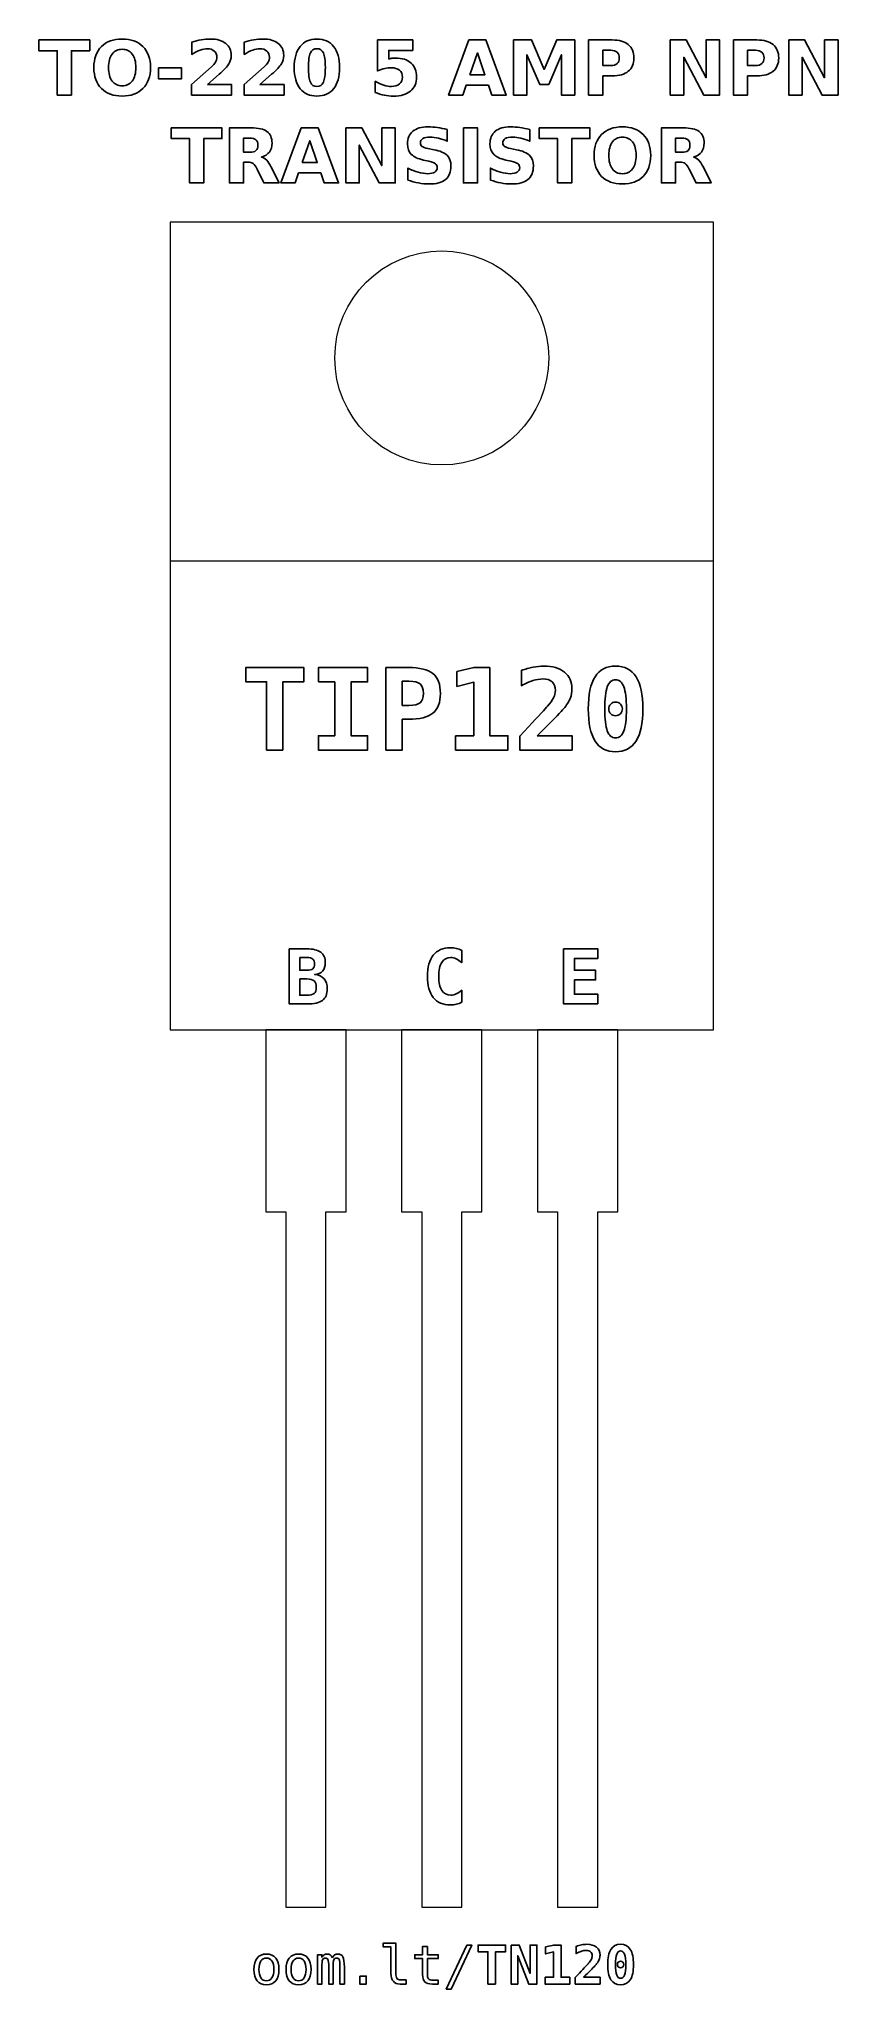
# Model space of a CAD drawing. Header units: centimetres. Extents: x -11.25 to -9.76, y -16.64 to -13.
import ezdxf

# ---------------------------------------------------------------- set-up
doc = ezdxf.new("R2010")
doc.units = ezdxf.units.CM
doc.header["$MEASUREMENT"] = 0
doc.layers.add('Layer 1', color=7, linetype='Continuous')

msp = doc.modelspace()

# ---------------------------------------------------------------- linework, layer by layer
at = {"layer": 'Layer 1', "lineweight": 20}
msp.add_lwpolyline([(-11.008, -14.85), (-9.992, -14.85), (-9.992, -13.34), (-11.008, -13.34), (-11.008, -14.85)], close=True, dxfattribs=at)
msp.add_ellipse((-10.5, -13.594), major_axis=(0, 0.2), ratio=1, dxfattribs=at)
at = {"layer": 'Layer 1', "color": 250}
for points, knots in [([(-11.25311, -12.9996), (-11.25311, -12.9996), (-11.15831, -12.9996), (-11.15831, -12.9996), (-11.15831, -12.9996), (-11.15831, -12.9996), (-11.15831, -13.01966), (-11.15831, -13.01966), (-11.15831, -13.01966), (-11.15831, -13.01966), (-11.19241, -13.01966), (-11.19241, -13.01966), (-11.19241, -13.01966), (-11.19241, -13.01966), (-11.19241, -13.10247), (-11.19241, -13.10247), (-11.19241, -13.10247), (-11.19241, -13.10247), (-11.21894, -13.10247), (-11.21894, -13.10247), (-11.21894, -13.10247), (-11.21894, -13.10247), (-11.21894, -13.01966), (-11.21894, -13.01966), (-11.21894, -13.01966), (-11.21894, -13.01966), (-11.25311, -13.01966), (-11.25311, -13.01966), (-11.25311, -13.01966), (-11.25311, -13.01966), (-11.25311, -12.9996), (-11.25311, -12.9996)], [0, 0, 0, 0, 0.125, 0.125, 0.125, 0.125, 0.25, 0.25, 0.25, 0.25, 0.375, 0.375, 0.375, 0.375, 0.5, 0.5, 0.5, 0.5, 0.625, 0.625, 0.625, 0.625, 0.75, 0.75, 0.75, 0.75, 0.875, 0.875, 0.875, 0.875, 1, 1, 1, 1]), ([(-11.09758, -12.99774), (-11.08105, -12.99774), (-11.06809, -13.00247), (-11.05873, -13.01195), (-11.05873, -13.01195), (-11.04935, -13.0214), (-11.04467, -13.03445), (-11.04467, -13.05113), (-11.04467, -13.05113), (-11.04467, -13.06776), (-11.04935, -13.08081), (-11.05873, -13.09026), (-11.05873, -13.09026), (-11.06809, -13.09974), (-11.08105, -13.10447), (-11.09758, -13.10447), (-11.09758, -13.10447), (-11.11407, -13.10447), (-11.127, -13.09974), (-11.13641, -13.09026), (-11.13641, -13.09026), (-11.14579, -13.08081), (-11.1505, -13.06776), (-11.1505, -13.05113), (-11.1505, -13.05113), (-11.1505, -13.03445), (-11.14579, -13.0214), (-11.13641, -13.01195), (-11.13641, -13.01195), (-11.127, -13.00247), (-11.11407, -12.99774), (-11.09758, -12.99774)], [0, 0, 0, 0, 0.125, 0.125, 0.125, 0.125, 0.25, 0.25, 0.25, 0.25, 0.375, 0.375, 0.375, 0.375, 0.5, 0.5, 0.5, 0.5, 0.625, 0.625, 0.625, 0.625, 0.75, 0.75, 0.75, 0.75, 0.875, 0.875, 0.875, 0.875, 1, 1, 1, 1]), ([(-10.93834, -13.08297), (-10.93834, -13.08297), (-10.89306, -13.08297), (-10.89306, -13.08297), (-10.89306, -13.08297), (-10.89306, -13.08297), (-10.89306, -13.10247), (-10.89306, -13.10247), (-10.89306, -13.10247), (-10.89306, -13.10247), (-10.96783, -13.10247), (-10.96783, -13.10247), (-10.96783, -13.10247), (-10.96783, -13.10247), (-10.96783, -13.08297), (-10.96783, -13.08297), (-10.96783, -13.08297), (-10.96783, -13.08297), (-10.93027, -13.04984), (-10.93027, -13.04984), (-10.93027, -13.04984), (-10.92691, -13.0468), (-10.92444, -13.04384), (-10.92284, -13.04095), (-10.92284, -13.04095), (-10.92122, -13.03805), (-10.92042, -13.03504), (-10.92042, -13.03191), (-10.92042, -13.03191), (-10.92042, -13.02709), (-10.92204, -13.02321), (-10.92528, -13.02027), (-10.92528, -13.02027), (-10.92851, -13.01733), (-10.93281, -13.01588), (-10.9382, -13.01588), (-10.9382, -13.01588), (-10.94233, -13.01588), (-10.94685, -13.01677), (-10.95177, -13.01853), (-10.95177, -13.01853), (-10.95668, -13.0203), (-10.96195, -13.02293), (-10.96755, -13.02641), (-10.96755, -13.02641), (-10.96755, -13.02641), (-10.96755, -13.00381), (-10.96755, -13.00381), (-10.96755, -13.00381), (-10.96157, -13.00184), (-10.95567, -13.00033), (-10.94984, -12.9993), (-10.94984, -12.9993), (-10.944, -12.99826), (-10.93829, -12.99774), (-10.93267, -12.99774), (-10.93267, -12.99774), (-10.92037, -12.99774), (-10.9108, -13.00045), (-10.90398, -13.00588), (-10.90398, -13.00588), (-10.89716, -13.01129), (-10.89375, -13.01884), (-10.89375, -13.02855), (-10.89375, -13.02855), (-10.89375, -13.03415), (-10.8952, -13.03937), (-10.8981, -13.04422), (-10.8981, -13.04422), (-10.90099, -13.04906), (-10.90708, -13.05555), (-10.91635, -13.06369), (-10.91635, -13.06369), (-10.91635, -13.06369), (-10.93834, -13.08297), (-10.93834, -13.08297)], [0, 0, 0, 0, 0.0526316, 0.0526316, 0.0526316, 0.0526316, 0.1052632, 0.1052632, 0.1052632, 0.1052632, 0.1578947, 0.1578947, 0.1578947, 0.1578947, 0.2105263, 0.2105263, 0.2105263, 0.2105263, 0.2631579, 0.2631579, 0.2631579, 0.2631579, 0.3157895, 0.3157895, 0.3157895, 0.3157895, 0.3684211, 0.3684211, 0.3684211, 0.3684211, 0.4210526, 0.4210526, 0.4210526, 0.4210526, 0.4736842, 0.4736842, 0.4736842, 0.4736842, 0.5263158, 0.5263158, 0.5263158, 0.5263158, 0.5789474, 0.5789474, 0.5789474, 0.5789474, 0.6315789, 0.6315789, 0.6315789, 0.6315789, 0.6842105, 0.6842105, 0.6842105, 0.6842105, 0.7368421, 0.7368421, 0.7368421, 0.7368421, 0.7894737, 0.7894737, 0.7894737, 0.7894737, 0.8421053, 0.8421053, 0.8421053, 0.8421053, 0.8947368, 0.8947368, 0.8947368, 0.8947368, 0.9473684, 0.9473684, 0.9473684, 0.9473684, 1, 1, 1, 1]), ([(-10.84015, -13.08297), (-10.84015, -13.08297), (-10.79487, -13.08297), (-10.79487, -13.08297), (-10.79487, -13.08297), (-10.79487, -13.08297), (-10.79487, -13.10247), (-10.79487, -13.10247), (-10.79487, -13.10247), (-10.79487, -13.10247), (-10.86964, -13.10247), (-10.86964, -13.10247), (-10.86964, -13.10247), (-10.86964, -13.10247), (-10.86964, -13.08297), (-10.86964, -13.08297), (-10.86964, -13.08297), (-10.86964, -13.08297), (-10.83208, -13.04984), (-10.83208, -13.04984), (-10.83208, -13.04984), (-10.82872, -13.0468), (-10.82625, -13.04384), (-10.82465, -13.04095), (-10.82465, -13.04095), (-10.82303, -13.03805), (-10.82223, -13.03504), (-10.82223, -13.03191), (-10.82223, -13.03191), (-10.82223, -13.02709), (-10.82385, -13.02321), (-10.82709, -13.02027), (-10.82709, -13.02027), (-10.83032, -13.01733), (-10.83462, -13.01588), (-10.84001, -13.01588), (-10.84001, -13.01588), (-10.84414, -13.01588), (-10.84866, -13.01677), (-10.85358, -13.01853), (-10.85358, -13.01853), (-10.85849, -13.0203), (-10.86376, -13.02293), (-10.86936, -13.02641), (-10.86936, -13.02641), (-10.86936, -13.02641), (-10.86936, -13.00381), (-10.86936, -13.00381), (-10.86936, -13.00381), (-10.86338, -13.00184), (-10.85748, -13.00033), (-10.85165, -12.9993), (-10.85165, -12.9993), (-10.84581, -12.99826), (-10.8401, -12.99774), (-10.83448, -12.99774), (-10.83448, -12.99774), (-10.82218, -12.99774), (-10.81261, -13.00045), (-10.80579, -13.00588), (-10.80579, -13.00588), (-10.79897, -13.01129), (-10.79556, -13.01884), (-10.79556, -13.02855), (-10.79556, -13.02855), (-10.79556, -13.03415), (-10.79701, -13.03937), (-10.79991, -13.04422), (-10.79991, -13.04422), (-10.8028, -13.04906), (-10.80889, -13.05555), (-10.81816, -13.06369), (-10.81816, -13.06369), (-10.81816, -13.06369), (-10.84015, -13.08297), (-10.84015, -13.08297)], [0, 0, 0, 0, 0.0526316, 0.0526316, 0.0526316, 0.0526316, 0.1052632, 0.1052632, 0.1052632, 0.1052632, 0.1578947, 0.1578947, 0.1578947, 0.1578947, 0.2105263, 0.2105263, 0.2105263, 0.2105263, 0.2631579, 0.2631579, 0.2631579, 0.2631579, 0.3157895, 0.3157895, 0.3157895, 0.3157895, 0.3684211, 0.3684211, 0.3684211, 0.3684211, 0.4210526, 0.4210526, 0.4210526, 0.4210526, 0.4736842, 0.4736842, 0.4736842, 0.4736842, 0.5263158, 0.5263158, 0.5263158, 0.5263158, 0.5789474, 0.5789474, 0.5789474, 0.5789474, 0.6315789, 0.6315789, 0.6315789, 0.6315789, 0.6842105, 0.6842105, 0.6842105, 0.6842105, 0.7368421, 0.7368421, 0.7368421, 0.7368421, 0.7894737, 0.7894737, 0.7894737, 0.7894737, 0.8421053, 0.8421053, 0.8421053, 0.8421053, 0.8947368, 0.8947368, 0.8947368, 0.8947368, 0.9473684, 0.9473684, 0.9473684, 0.9473684, 1, 1, 1, 1]), ([(-10.69118, -13.05113), (-10.69118, -13.06818), (-10.69485, -13.08133), (-10.70221, -13.09059), (-10.70221, -13.09059), (-10.70955, -13.09984), (-10.71999, -13.10447), (-10.73349, -13.10447), (-10.73349, -13.10447), (-10.74704, -13.10447), (-10.7575, -13.09984), (-10.76484, -13.09059), (-10.76484, -13.09059), (-10.7722, -13.08133), (-10.77587, -13.06818), (-10.77587, -13.05113), (-10.77587, -13.05113), (-10.77587, -13.03406), (-10.7722, -13.02088), (-10.76484, -13.01162), (-10.76484, -13.01162), (-10.7575, -13.00238), (-10.74704, -12.99774), (-10.73349, -12.99774), (-10.73349, -12.99774), (-10.71999, -12.99774), (-10.70955, -13.00238), (-10.70221, -13.01162), (-10.70221, -13.01162), (-10.69485, -13.02088), (-10.69118, -13.03406), (-10.69118, -13.05113)], [0, 0, 0, 0, 0.125, 0.125, 0.125, 0.125, 0.25, 0.25, 0.25, 0.25, 0.375, 0.375, 0.375, 0.375, 0.5, 0.5, 0.5, 0.5, 0.625, 0.625, 0.625, 0.625, 0.75, 0.75, 0.75, 0.75, 0.875, 0.875, 0.875, 0.875, 1, 1, 1, 1]), ([(-10.62034, -12.9996), (-10.62034, -12.9996), (-10.5544, -12.9996), (-10.5544, -12.9996), (-10.5544, -12.9996), (-10.5544, -12.9996), (-10.5544, -13.0191), (-10.5544, -13.0191), (-10.5544, -13.0191), (-10.5544, -13.0191), (-10.5992, -13.0191), (-10.5992, -13.0191), (-10.5992, -13.0191), (-10.5992, -13.0191), (-10.5992, -13.03502), (-10.5992, -13.03502), (-10.5992, -13.03502), (-10.59718, -13.03448), (-10.59515, -13.03406), (-10.59311, -13.03375), (-10.59311, -13.03375), (-10.59106, -13.03344), (-10.58892, -13.0333), (-10.58673, -13.0333), (-10.58673, -13.0333), (-10.57418, -13.0333), (-10.56442, -13.03643), (-10.55743, -13.04271), (-10.55743, -13.04271), (-10.55045, -13.04897), (-10.54697, -13.05771), (-10.54697, -13.06891), (-10.54697, -13.06891), (-10.54697, -13.08003), (-10.55078, -13.08874), (-10.55837, -13.09504), (-10.55837, -13.09504), (-10.56597, -13.10132), (-10.57653, -13.10447), (-10.59003, -13.10447), (-10.59003, -13.10447), (-10.59586, -13.10447), (-10.60165, -13.1039), (-10.60736, -13.10278), (-10.60736, -13.10278), (-10.61308, -13.10165), (-10.61877, -13.09995), (-10.62441, -13.09765), (-10.62441, -13.09765), (-10.62441, -13.09765), (-10.62441, -13.07676), (-10.62441, -13.07676), (-10.62441, -13.07676), (-10.61881, -13.07999), (-10.6135, -13.08239), (-10.60847, -13.08398), (-10.60847, -13.08398), (-10.60343, -13.08561), (-10.59868, -13.08641), (-10.59424, -13.08641), (-10.59424, -13.08641), (-10.58779, -13.08641), (-10.58274, -13.08483), (-10.57904, -13.08168), (-10.57904, -13.08168), (-10.57535, -13.07855), (-10.57349, -13.0743), (-10.57349, -13.06891), (-10.57349, -13.06891), (-10.57349, -13.0635), (-10.57535, -13.05924), (-10.57904, -13.05612), (-10.57904, -13.05612), (-10.58274, -13.05299), (-10.58779, -13.05144), (-10.59424, -13.05144), (-10.59424, -13.05144), (-10.59805, -13.05144), (-10.60212, -13.05193), (-10.60642, -13.05292), (-10.60642, -13.05292), (-10.61075, -13.0539), (-10.61538, -13.05543), (-10.62034, -13.0575), (-10.62034, -13.0575), (-10.62034, -13.0575), (-10.62034, -12.9996), (-10.62034, -12.9996)], [0, 0, 0, 0, 0.0454545, 0.0454545, 0.0454545, 0.0454545, 0.0909091, 0.0909091, 0.0909091, 0.0909091, 0.1363636, 0.1363636, 0.1363636, 0.1363636, 0.1818182, 0.1818182, 0.1818182, 0.1818182, 0.2272727, 0.2272727, 0.2272727, 0.2272727, 0.2727273, 0.2727273, 0.2727273, 0.2727273, 0.3181818, 0.3181818, 0.3181818, 0.3181818, 0.3636364, 0.3636364, 0.3636364, 0.3636364, 0.4090909, 0.4090909, 0.4090909, 0.4090909, 0.4545455, 0.4545455, 0.4545455, 0.4545455, 0.5, 0.5, 0.5, 0.5, 0.5454545, 0.5454545, 0.5454545, 0.5454545, 0.5909091, 0.5909091, 0.5909091, 0.5909091, 0.6363636, 0.6363636, 0.6363636, 0.6363636, 0.6818182, 0.6818182, 0.6818182, 0.6818182, 0.7272727, 0.7272727, 0.7272727, 0.7272727, 0.7727273, 0.7727273, 0.7727273, 0.7727273, 0.8181818, 0.8181818, 0.8181818, 0.8181818, 0.8636364, 0.8636364, 0.8636364, 0.8636364, 0.9090909, 0.9090909, 0.9090909, 0.9090909, 0.9545455, 0.9545455, 0.9545455, 0.9545455, 1, 1, 1, 1]), ([(-10.4126, -13.08375), (-10.4126, -13.08375), (-10.45409, -13.08375), (-10.45409, -13.08375), (-10.45409, -13.08375), (-10.45409, -13.08375), (-10.46063, -13.10247), (-10.46063, -13.10247), (-10.46063, -13.10247), (-10.46063, -13.10247), (-10.4873, -13.10247), (-10.4873, -13.10247), (-10.4873, -13.10247), (-10.4873, -13.10247), (-10.4492, -12.9996), (-10.4492, -12.9996), (-10.4492, -12.9996), (-10.4492, -12.9996), (-10.41757, -12.9996), (-10.41757, -12.9996), (-10.41757, -12.9996), (-10.41757, -12.9996), (-10.37947, -13.10247), (-10.37947, -13.10247), (-10.37947, -13.10247), (-10.37947, -13.10247), (-10.40614, -13.10247), (-10.40614, -13.10247), (-10.40614, -13.10247), (-10.40614, -13.10247), (-10.4126, -13.08375), (-10.4126, -13.08375)], [0, 0, 0, 0, 0.125, 0.125, 0.125, 0.125, 0.25, 0.25, 0.25, 0.25, 0.375, 0.375, 0.375, 0.375, 0.5, 0.5, 0.5, 0.5, 0.625, 0.625, 0.625, 0.625, 0.75, 0.75, 0.75, 0.75, 0.875, 0.875, 0.875, 0.875, 1, 1, 1, 1]), ([(-10.3658, -12.9996), (-10.3658, -12.9996), (-10.33205, -12.9996), (-10.33205, -12.9996), (-10.33205, -12.9996), (-10.33205, -12.9996), (-10.3086, -13.05466), (-10.3086, -13.05466), (-10.3086, -13.05466), (-10.3086, -13.05466), (-10.28504, -12.9996), (-10.28504, -12.9996), (-10.28504, -12.9996), (-10.28504, -12.9996), (-10.25136, -12.9996), (-10.25136, -12.9996), (-10.25136, -12.9996), (-10.25136, -12.9996), (-10.25136, -13.10247), (-10.25136, -13.10247), (-10.25136, -13.10247), (-10.25136, -13.10247), (-10.27643, -13.10247), (-10.27643, -13.10247), (-10.27643, -13.10247), (-10.27643, -13.10247), (-10.27643, -13.02723), (-10.27643, -13.02723), (-10.27643, -13.02723), (-10.27643, -13.02723), (-10.30014, -13.08269), (-10.30014, -13.08269), (-10.30014, -13.08269), (-10.30014, -13.08269), (-10.31695, -13.08269), (-10.31695, -13.08269), (-10.31695, -13.08269), (-10.31695, -13.08269), (-10.34066, -13.02723), (-10.34066, -13.02723), (-10.34066, -13.02723), (-10.34066, -13.02723), (-10.34066, -13.10247), (-10.34066, -13.10247), (-10.34066, -13.10247), (-10.34066, -13.10247), (-10.3658, -13.10247), (-10.3658, -13.10247), (-10.3658, -13.10247), (-10.3658, -13.10247), (-10.3658, -12.9996), (-10.3658, -12.9996)], [0, 0, 0, 0, 0.0769231, 0.0769231, 0.0769231, 0.0769231, 0.1538462, 0.1538462, 0.1538462, 0.1538462, 0.2307692, 0.2307692, 0.2307692, 0.2307692, 0.3076923, 0.3076923, 0.3076923, 0.3076923, 0.3846154, 0.3846154, 0.3846154, 0.3846154, 0.4615385, 0.4615385, 0.4615385, 0.4615385, 0.5384615, 0.5384615, 0.5384615, 0.5384615, 0.6153846, 0.6153846, 0.6153846, 0.6153846, 0.6923077, 0.6923077, 0.6923077, 0.6923077, 0.7692308, 0.7692308, 0.7692308, 0.7692308, 0.8461538, 0.8461538, 0.8461538, 0.8461538, 0.9230769, 0.9230769, 0.9230769, 0.9230769, 1, 1, 1, 1]), ([(-10.22537, -12.9996), (-10.22537, -12.9996), (-10.18135, -12.9996), (-10.18135, -12.9996), (-10.18135, -12.9996), (-10.16825, -12.9996), (-10.1582, -13.00252), (-10.15119, -13.00833), (-10.15119, -13.00833), (-10.14419, -13.01414), (-10.14068, -13.02241), (-10.14068, -13.03316), (-10.14068, -13.03316), (-10.14068, -13.04393), (-10.14419, -13.05223), (-10.15119, -13.05804), (-10.15119, -13.05804), (-10.1582, -13.06385), (-10.16825, -13.06677), (-10.18135, -13.06677), (-10.18135, -13.06677), (-10.18135, -13.06677), (-10.19884, -13.06677), (-10.19884, -13.06677), (-10.19884, -13.06677), (-10.19884, -13.06677), (-10.19884, -13.10247), (-10.19884, -13.10247), (-10.19884, -13.10247), (-10.19884, -13.10247), (-10.22537, -13.10247), (-10.22537, -13.10247), (-10.22537, -13.10247), (-10.22537, -13.10247), (-10.22537, -12.9996), (-10.22537, -12.9996)], [0, 0, 0, 0, 0.1111111, 0.1111111, 0.1111111, 0.1111111, 0.2222222, 0.2222222, 0.2222222, 0.2222222, 0.3333333, 0.3333333, 0.3333333, 0.3333333, 0.4444444, 0.4444444, 0.4444444, 0.4444444, 0.5555556, 0.5555556, 0.5555556, 0.5555556, 0.6666667, 0.6666667, 0.6666667, 0.6666667, 0.7777778, 0.7777778, 0.7777778, 0.7777778, 0.8888889, 0.8888889, 0.8888889, 0.8888889, 1, 1, 1, 1]), ([(-10.07283, -12.9996), (-10.07283, -12.9996), (-10.0432, -12.9996), (-10.0432, -12.9996), (-10.0432, -12.9996), (-10.0432, -12.9996), (-10.00578, -13.07016), (-10.00578, -13.07016), (-10.00578, -13.07016), (-10.00578, -13.07016), (-10.00578, -12.9996), (-10.00578, -12.9996), (-10.00578, -12.9996), (-10.00578, -12.9996), (-9.98064, -12.9996), (-9.98064, -12.9996), (-9.98064, -12.9996), (-9.98064, -12.9996), (-9.98064, -13.10247), (-9.98064, -13.10247), (-9.98064, -13.10247), (-9.98064, -13.10247), (-10.01027, -13.10247), (-10.01027, -13.10247), (-10.01027, -13.10247), (-10.01027, -13.10247), (-10.04769, -13.03191), (-10.04769, -13.03191), (-10.04769, -13.03191), (-10.04769, -13.03191), (-10.04769, -13.10247), (-10.04769, -13.10247), (-10.04769, -13.10247), (-10.04769, -13.10247), (-10.07283, -13.10247), (-10.07283, -13.10247), (-10.07283, -13.10247), (-10.07283, -13.10247), (-10.07283, -12.9996), (-10.07283, -12.9996)], [0, 0, 0, 0, 0.1, 0.1, 0.1, 0.1, 0.2, 0.2, 0.2, 0.2, 0.3, 0.3, 0.3, 0.3, 0.4, 0.4, 0.4, 0.4, 0.5, 0.5, 0.5, 0.5, 0.6, 0.6, 0.6, 0.6, 0.7, 0.7, 0.7, 0.7, 0.8, 0.8, 0.8, 0.8, 0.9, 0.9, 0.9, 0.9, 1, 1, 1, 1]), ([(-9.95474, -12.9996), (-9.95474, -12.9996), (-9.91072, -12.9996), (-9.91072, -12.9996), (-9.91072, -12.9996), (-9.89762, -12.9996), (-9.88757, -13.00252), (-9.88056, -13.00833), (-9.88056, -13.00833), (-9.87356, -13.01414), (-9.87005, -13.02241), (-9.87005, -13.03316), (-9.87005, -13.03316), (-9.87005, -13.04393), (-9.87356, -13.05223), (-9.88056, -13.05804), (-9.88056, -13.05804), (-9.88757, -13.06385), (-9.89762, -13.06677), (-9.91072, -13.06677), (-9.91072, -13.06677), (-9.91072, -13.06677), (-9.92821, -13.06677), (-9.92821, -13.06677), (-9.92821, -13.06677), (-9.92821, -13.06677), (-9.92821, -13.10247), (-9.92821, -13.10247), (-9.92821, -13.10247), (-9.92821, -13.10247), (-9.95474, -13.10247), (-9.95474, -13.10247), (-9.95474, -13.10247), (-9.95474, -13.10247), (-9.95474, -12.9996), (-9.95474, -12.9996)], [0, 0, 0, 0, 0.1111111, 0.1111111, 0.1111111, 0.1111111, 0.2222222, 0.2222222, 0.2222222, 0.2222222, 0.3333333, 0.3333333, 0.3333333, 0.3333333, 0.4444444, 0.4444444, 0.4444444, 0.4444444, 0.5555556, 0.5555556, 0.5555556, 0.5555556, 0.6666667, 0.6666667, 0.6666667, 0.6666667, 0.7777778, 0.7777778, 0.7777778, 0.7777778, 0.8888889, 0.8888889, 0.8888889, 0.8888889, 1, 1, 1, 1]), ([(-9.85133, -12.9996), (-9.85133, -12.9996), (-9.8217, -12.9996), (-9.8217, -12.9996), (-9.8217, -12.9996), (-9.8217, -12.9996), (-9.78428, -13.07016), (-9.78428, -13.07016), (-9.78428, -13.07016), (-9.78428, -13.07016), (-9.78428, -12.9996), (-9.78428, -12.9996), (-9.78428, -12.9996), (-9.78428, -12.9996), (-9.75914, -12.9996), (-9.75914, -12.9996), (-9.75914, -12.9996), (-9.75914, -12.9996), (-9.75914, -13.10247), (-9.75914, -13.10247), (-9.75914, -13.10247), (-9.75914, -13.10247), (-9.78877, -13.10247), (-9.78877, -13.10247), (-9.78877, -13.10247), (-9.78877, -13.10247), (-9.82619, -13.03191), (-9.82619, -13.03191), (-9.82619, -13.03191), (-9.82619, -13.03191), (-9.82619, -13.10247), (-9.82619, -13.10247), (-9.82619, -13.10247), (-9.82619, -13.10247), (-9.85133, -13.10247), (-9.85133, -13.10247), (-9.85133, -13.10247), (-9.85133, -13.10247), (-9.85133, -12.9996), (-9.85133, -12.9996)], [0, 0, 0, 0, 0.1, 0.1, 0.1, 0.1, 0.2, 0.2, 0.2, 0.2, 0.3, 0.3, 0.3, 0.3, 0.4, 0.4, 0.4, 0.4, 0.5, 0.5, 0.5, 0.5, 0.6, 0.6, 0.6, 0.6, 0.7, 0.7, 0.7, 0.7, 0.8, 0.8, 0.8, 0.8, 0.9, 0.9, 0.9, 0.9, 1, 1, 1, 1]), ([(-11.09758, -13.01696), (-11.10567, -13.01696), (-11.11193, -13.01994), (-11.1164, -13.02592), (-11.1164, -13.02592), (-11.12084, -13.03189), (-11.12308, -13.04029), (-11.12308, -13.05113), (-11.12308, -13.05113), (-11.12308, -13.06195), (-11.12084, -13.07032), (-11.1164, -13.07629), (-11.1164, -13.07629), (-11.11193, -13.08227), (-11.10567, -13.08525), (-11.09758, -13.08525), (-11.09758, -13.08525), (-11.08944, -13.08525), (-11.08317, -13.08227), (-11.0787, -13.07629), (-11.0787, -13.07629), (-11.07425, -13.07032), (-11.07202, -13.06195), (-11.07202, -13.05113), (-11.07202, -13.05113), (-11.07202, -13.04029), (-11.07425, -13.03189), (-11.0787, -13.02592), (-11.0787, -13.02592), (-11.08317, -13.01994), (-11.08944, -13.01696), (-11.09758, -13.01696)], [0, 0, 0, 0, 0.125, 0.125, 0.125, 0.125, 0.25, 0.25, 0.25, 0.25, 0.375, 0.375, 0.375, 0.375, 0.5, 0.5, 0.5, 0.5, 0.625, 0.625, 0.625, 0.625, 0.75, 0.75, 0.75, 0.75, 0.875, 0.875, 0.875, 0.875, 1, 1, 1, 1]), ([(-10.71771, -13.05094), (-10.71771, -13.03808), (-10.71891, -13.02902), (-10.72133, -13.02375), (-10.72133, -13.02375), (-10.72373, -13.01851), (-10.7278, -13.01588), (-10.73349, -13.01588), (-10.73349, -13.01588), (-10.73918, -13.01588), (-10.74325, -13.01851), (-10.7457, -13.02375), (-10.7457, -13.02375), (-10.74812, -13.02902), (-10.74934, -13.03808), (-10.74934, -13.05094), (-10.74934, -13.05094), (-10.74934, -13.06392), (-10.74812, -13.0731), (-10.7457, -13.07841), (-10.7457, -13.07841), (-10.74325, -13.08375), (-10.73918, -13.08641), (-10.73349, -13.08641), (-10.73349, -13.08641), (-10.72785, -13.08641), (-10.7238, -13.08375), (-10.72135, -13.07841), (-10.72135, -13.07841), (-10.71893, -13.0731), (-10.71771, -13.06392), (-10.71771, -13.05094)], [0, 0, 0, 0, 0.125, 0.125, 0.125, 0.125, 0.25, 0.25, 0.25, 0.25, 0.375, 0.375, 0.375, 0.375, 0.5, 0.5, 0.5, 0.5, 0.625, 0.625, 0.625, 0.625, 0.75, 0.75, 0.75, 0.75, 0.875, 0.875, 0.875, 0.875, 1, 1, 1, 1]), ([(-10.44748, -13.06465), (-10.44748, -13.06465), (-10.41928, -13.06465), (-10.41928, -13.06465), (-10.41928, -13.06465), (-10.41928, -13.06465), (-10.43335, -13.02373), (-10.43335, -13.02373), (-10.43335, -13.02373), (-10.43335, -13.02373), (-10.44748, -13.06465), (-10.44748, -13.06465)], [0, 0, 0, 0, 0.3333333, 0.3333333, 0.3333333, 0.3333333, 0.6666667, 0.6666667, 0.6666667, 0.6666667, 1, 1, 1, 1]), ([(-10.19884, -13.01882), (-10.19884, -13.01882), (-10.19884, -13.04755), (-10.19884, -13.04755), (-10.19884, -13.04755), (-10.19884, -13.04755), (-10.18417, -13.04755), (-10.18417, -13.04755), (-10.18417, -13.04755), (-10.17902, -13.04755), (-10.17504, -13.04631), (-10.17224, -13.04379), (-10.17224, -13.04379), (-10.16944, -13.0413), (-10.16803, -13.03775), (-10.16803, -13.03316), (-10.16803, -13.03316), (-10.16803, -13.02855), (-10.16944, -13.02502), (-10.17224, -13.02253), (-10.17224, -13.02253), (-10.17504, -13.02006), (-10.17902, -13.01882), (-10.18417, -13.01882), (-10.18417, -13.01882), (-10.18417, -13.01882), (-10.19884, -13.01882), (-10.19884, -13.01882)], [0, 0, 0, 0, 0.1428571, 0.1428571, 0.1428571, 0.1428571, 0.2857143, 0.2857143, 0.2857143, 0.2857143, 0.4285714, 0.4285714, 0.4285714, 0.4285714, 0.5714286, 0.5714286, 0.5714286, 0.5714286, 0.7142857, 0.7142857, 0.7142857, 0.7142857, 0.8571429, 0.8571429, 0.8571429, 0.8571429, 1, 1, 1, 1]), ([(-9.92821, -13.01882), (-9.92821, -13.01882), (-9.92821, -13.04755), (-9.92821, -13.04755), (-9.92821, -13.04755), (-9.92821, -13.04755), (-9.91354, -13.04755), (-9.91354, -13.04755), (-9.91354, -13.04755), (-9.90839, -13.04755), (-9.90441, -13.04631), (-9.90161, -13.04379), (-9.90161, -13.04379), (-9.89881, -13.0413), (-9.8974, -13.03775), (-9.8974, -13.03316), (-9.8974, -13.03316), (-9.8974, -13.02855), (-9.89881, -13.02502), (-9.90161, -13.02253), (-9.90161, -13.02253), (-9.90441, -13.02006), (-9.90839, -13.01882), (-9.91354, -13.01882), (-9.91354, -13.01882), (-9.91354, -13.01882), (-9.92821, -13.01882), (-9.92821, -13.01882)], [0, 0, 0, 0, 0.1428571, 0.1428571, 0.1428571, 0.1428571, 0.2857143, 0.2857143, 0.2857143, 0.2857143, 0.4285714, 0.4285714, 0.4285714, 0.4285714, 0.5714286, 0.5714286, 0.5714286, 0.5714286, 0.7142857, 0.7142857, 0.7142857, 0.7142857, 0.8571429, 0.8571429, 0.8571429, 0.8571429, 1, 1, 1, 1]), ([(-11.02992, -13.05184), (-11.02992, -13.05184), (-10.98664, -13.05184), (-10.98664, -13.05184), (-10.98664, -13.05184), (-10.98664, -13.05184), (-10.98664, -13.0719), (-10.98664, -13.0719), (-10.98664, -13.0719), (-10.98664, -13.0719), (-11.02992, -13.0719), (-11.02992, -13.0719), (-11.02992, -13.0719), (-11.02992, -13.0719), (-11.02992, -13.05184), (-11.02992, -13.05184)], [0, 0, 0, 0, 0.25, 0.25, 0.25, 0.25, 0.5, 0.5, 0.5, 0.5, 0.75, 0.75, 0.75, 0.75, 1, 1, 1, 1]), ([(-11.00573, -13.16385), (-11.00573, -13.16385), (-10.91093, -13.16385), (-10.91093, -13.16385), (-10.91093, -13.16385), (-10.91093, -13.16385), (-10.91093, -13.18391), (-10.91093, -13.18391), (-10.91093, -13.18391), (-10.91093, -13.18391), (-10.94503, -13.18391), (-10.94503, -13.18391), (-10.94503, -13.18391), (-10.94503, -13.18391), (-10.94503, -13.26672), (-10.94503, -13.26672), (-10.94503, -13.26672), (-10.94503, -13.26672), (-10.97156, -13.26672), (-10.97156, -13.26672), (-10.97156, -13.26672), (-10.97156, -13.26672), (-10.97156, -13.18391), (-10.97156, -13.18391), (-10.97156, -13.18391), (-10.97156, -13.18391), (-11.00573, -13.18391), (-11.00573, -13.18391), (-11.00573, -13.18391), (-11.00573, -13.18391), (-11.00573, -13.16385), (-11.00573, -13.16385)], [0, 0, 0, 0, 0.125, 0.125, 0.125, 0.125, 0.25, 0.25, 0.25, 0.25, 0.375, 0.375, 0.375, 0.375, 0.5, 0.5, 0.5, 0.5, 0.625, 0.625, 0.625, 0.625, 0.75, 0.75, 0.75, 0.75, 0.875, 0.875, 0.875, 0.875, 1, 1, 1, 1]), ([(-10.87066, -13.2278), (-10.87066, -13.2278), (-10.87066, -13.26672), (-10.87066, -13.26672), (-10.87066, -13.26672), (-10.87066, -13.26672), (-10.89719, -13.26672), (-10.89719, -13.26672), (-10.89719, -13.26672), (-10.89719, -13.26672), (-10.89719, -13.16385), (-10.89719, -13.16385), (-10.89719, -13.16385), (-10.89719, -13.16385), (-10.85667, -13.16385), (-10.85667, -13.16385), (-10.85667, -13.16385), (-10.84312, -13.16385), (-10.83317, -13.16613), (-10.82687, -13.17067), (-10.82687, -13.17067), (-10.82055, -13.17521), (-10.81739, -13.18241), (-10.81739, -13.19224), (-10.81739, -13.19224), (-10.81739, -13.19903), (-10.81904, -13.20463), (-10.82231, -13.20898), (-10.82231, -13.20898), (-10.8256, -13.21336), (-10.83056, -13.21658), (-10.83717, -13.21863), (-10.83717, -13.21863), (-10.83355, -13.21947), (-10.83028, -13.22133), (-10.82741, -13.22425), (-10.82741, -13.22425), (-10.82454, -13.22716), (-10.82165, -13.23158), (-10.81871, -13.23751), (-10.81871, -13.23751), (-10.81871, -13.23751), (-10.80429, -13.26672), (-10.80429, -13.26672), (-10.80429, -13.26672), (-10.80429, -13.26672), (-10.83256, -13.26672), (-10.83256, -13.26672), (-10.83256, -13.26672), (-10.83256, -13.26672), (-10.8451, -13.24116), (-10.8451, -13.24116), (-10.8451, -13.24116), (-10.84761, -13.23603), (-10.85018, -13.2325), (-10.85279, -13.23062), (-10.85279, -13.23062), (-10.85538, -13.22874), (-10.85883, -13.2278), (-10.86316, -13.2278), (-10.86316, -13.2278), (-10.86316, -13.2278), (-10.87066, -13.2278), (-10.87066, -13.2278)], [0, 0, 0, 0, 0.0625, 0.0625, 0.0625, 0.0625, 0.125, 0.125, 0.125, 0.125, 0.1875, 0.1875, 0.1875, 0.1875, 0.25, 0.25, 0.25, 0.25, 0.3125, 0.3125, 0.3125, 0.3125, 0.375, 0.375, 0.375, 0.375, 0.4375, 0.4375, 0.4375, 0.4375, 0.5, 0.5, 0.5, 0.5, 0.5625, 0.5625, 0.5625, 0.5625, 0.625, 0.625, 0.625, 0.625, 0.6875, 0.6875, 0.6875, 0.6875, 0.75, 0.75, 0.75, 0.75, 0.8125, 0.8125, 0.8125, 0.8125, 0.875, 0.875, 0.875, 0.875, 0.9375, 0.9375, 0.9375, 0.9375, 1, 1, 1, 1]), ([(-10.85949, -13.20948), (-10.85394, -13.20948), (-10.84994, -13.20844), (-10.84754, -13.20637), (-10.84754, -13.20637), (-10.84512, -13.2043), (-10.84392, -13.20089), (-10.84392, -13.19616), (-10.84392, -13.19616), (-10.84392, -13.19148), (-10.84512, -13.18812), (-10.84754, -13.1861), (-10.84754, -13.1861), (-10.84994, -13.18408), (-10.85394, -13.18307), (-10.85949, -13.18307), (-10.85949, -13.18307), (-10.85949, -13.18307), (-10.87066, -13.18307), (-10.87066, -13.18307), (-10.87066, -13.18307), (-10.87066, -13.18307), (-10.87066, -13.20948), (-10.87066, -13.20948), (-10.87066, -13.20948), (-10.87066, -13.20948), (-10.85949, -13.20948), (-10.85949, -13.20948)], [0, 0, 0, 0, 0.1428571, 0.1428571, 0.1428571, 0.1428571, 0.2857143, 0.2857143, 0.2857143, 0.2857143, 0.4285714, 0.4285714, 0.4285714, 0.4285714, 0.5714286, 0.5714286, 0.5714286, 0.5714286, 0.7142857, 0.7142857, 0.7142857, 0.7142857, 0.8571429, 0.8571429, 0.8571429, 0.8571429, 1, 1, 1, 1]), ([(-10.72612, -13.248), (-10.72612, -13.248), (-10.76761, -13.248), (-10.76761, -13.248), (-10.76761, -13.248), (-10.76761, -13.248), (-10.77415, -13.26672), (-10.77415, -13.26672), (-10.77415, -13.26672), (-10.77415, -13.26672), (-10.80082, -13.26672), (-10.80082, -13.26672), (-10.80082, -13.26672), (-10.80082, -13.26672), (-10.76272, -13.16385), (-10.76272, -13.16385), (-10.76272, -13.16385), (-10.76272, -13.16385), (-10.73109, -13.16385), (-10.73109, -13.16385), (-10.73109, -13.16385), (-10.73109, -13.16385), (-10.69299, -13.26672), (-10.69299, -13.26672), (-10.69299, -13.26672), (-10.69299, -13.26672), (-10.71966, -13.26672), (-10.71966, -13.26672), (-10.71966, -13.26672), (-10.71966, -13.26672), (-10.72612, -13.248), (-10.72612, -13.248)], [0, 0, 0, 0, 0.125, 0.125, 0.125, 0.125, 0.25, 0.25, 0.25, 0.25, 0.375, 0.375, 0.375, 0.375, 0.5, 0.5, 0.5, 0.5, 0.625, 0.625, 0.625, 0.625, 0.75, 0.75, 0.75, 0.75, 0.875, 0.875, 0.875, 0.875, 1, 1, 1, 1]), ([(-10.761, -13.2289), (-10.761, -13.2289), (-10.7328, -13.2289), (-10.7328, -13.2289), (-10.7328, -13.2289), (-10.7328, -13.2289), (-10.74687, -13.18798), (-10.74687, -13.18798), (-10.74687, -13.18798), (-10.74687, -13.18798), (-10.761, -13.2289), (-10.761, -13.2289)], [0, 0, 0, 0, 0.3333333, 0.3333333, 0.3333333, 0.3333333, 0.6666667, 0.6666667, 0.6666667, 0.6666667, 1, 1, 1, 1]), ([(-10.67932, -13.16385), (-10.67932, -13.16385), (-10.64969, -13.16385), (-10.64969, -13.16385), (-10.64969, -13.16385), (-10.64969, -13.16385), (-10.61227, -13.23441), (-10.61227, -13.23441), (-10.61227, -13.23441), (-10.61227, -13.23441), (-10.61227, -13.16385), (-10.61227, -13.16385), (-10.61227, -13.16385), (-10.61227, -13.16385), (-10.58713, -13.16385), (-10.58713, -13.16385), (-10.58713, -13.16385), (-10.58713, -13.16385), (-10.58713, -13.26672), (-10.58713, -13.26672), (-10.58713, -13.26672), (-10.58713, -13.26672), (-10.61676, -13.26672), (-10.61676, -13.26672), (-10.61676, -13.26672), (-10.61676, -13.26672), (-10.65418, -13.19616), (-10.65418, -13.19616), (-10.65418, -13.19616), (-10.65418, -13.19616), (-10.65418, -13.26672), (-10.65418, -13.26672), (-10.65418, -13.26672), (-10.65418, -13.26672), (-10.67932, -13.26672), (-10.67932, -13.26672), (-10.67932, -13.26672), (-10.67932, -13.26672), (-10.67932, -13.16385), (-10.67932, -13.16385)], [0, 0, 0, 0, 0.1, 0.1, 0.1, 0.1, 0.2, 0.2, 0.2, 0.2, 0.3, 0.3, 0.3, 0.3, 0.4, 0.4, 0.4, 0.4, 0.5, 0.5, 0.5, 0.5, 0.6, 0.6, 0.6, 0.6, 0.7, 0.7, 0.7, 0.7, 0.8, 0.8, 0.8, 0.8, 0.9, 0.9, 0.9, 0.9, 1, 1, 1, 1]), ([(-10.48964, -13.1671), (-10.48964, -13.1671), (-10.48964, -13.18885), (-10.48964, -13.18885), (-10.48964, -13.18885), (-10.49529, -13.18633), (-10.50081, -13.18443), (-10.50617, -13.18314), (-10.50617, -13.18314), (-10.51156, -13.18184), (-10.51664, -13.18121), (-10.52141, -13.18121), (-10.52141, -13.18121), (-10.52774, -13.18121), (-10.53244, -13.18208), (-10.53548, -13.18382), (-10.53548, -13.18382), (-10.53851, -13.18558), (-10.54002, -13.18829), (-10.54002, -13.19196), (-10.54002, -13.19196), (-10.54002, -13.19471), (-10.53901, -13.19687), (-10.53696, -13.1984), (-10.53696, -13.1984), (-10.53491, -13.19993), (-10.5312, -13.20127), (-10.52581, -13.20237), (-10.52581, -13.20237), (-10.52581, -13.20237), (-10.51452, -13.20463), (-10.51452, -13.20463), (-10.51452, -13.20463), (-10.50307, -13.20694), (-10.49496, -13.21042), (-10.49014, -13.21512), (-10.49014, -13.21512), (-10.48531, -13.2198), (-10.48289, -13.22646), (-10.48289, -13.23509), (-10.48289, -13.23509), (-10.48289, -13.24645), (-10.48625, -13.25489), (-10.49298, -13.26042), (-10.49298, -13.26042), (-10.49971, -13.26594), (-10.50998, -13.26872), (-10.52381, -13.26872), (-10.52381, -13.26872), (-10.53035, -13.26872), (-10.53689, -13.26811), (-10.54345, -13.26686), (-10.54345, -13.26686), (-10.55001, -13.26561), (-10.5566, -13.26378), (-10.56316, -13.26136), (-10.56316, -13.26136), (-10.56316, -13.26136), (-10.56316, -13.23897), (-10.56316, -13.23897), (-10.56316, -13.23897), (-10.5566, -13.24245), (-10.55025, -13.24508), (-10.54411, -13.24685), (-10.54411, -13.24685), (-10.53797, -13.24861), (-10.53207, -13.2495), (-10.52638, -13.2495), (-10.52638, -13.2495), (-10.52059, -13.2495), (-10.51615, -13.24854), (-10.51307, -13.24661), (-10.51307, -13.24661), (-10.50998, -13.24468), (-10.50846, -13.24193), (-10.50846, -13.23833), (-10.50846, -13.23833), (-10.50846, -13.23513), (-10.50949, -13.23264), (-10.51158, -13.2309), (-10.51158, -13.2309), (-10.51368, -13.22916), (-10.51784, -13.22759), (-10.5241, -13.22622), (-10.5241, -13.22622), (-10.5241, -13.22622), (-10.53437, -13.22394), (-10.53437, -13.22394), (-10.53437, -13.22394), (-10.54465, -13.22173), (-10.55218, -13.21823), (-10.55693, -13.2134), (-10.55693, -13.2134), (-10.56168, -13.20858), (-10.56405, -13.20207), (-10.56405, -13.19391), (-10.56405, -13.19391), (-10.56405, -13.18365), (-10.56074, -13.17577), (-10.55413, -13.17027), (-10.55413, -13.17027), (-10.54752, -13.16474), (-10.53802, -13.16199), (-10.5256, -13.16199), (-10.5256, -13.16199), (-10.51996, -13.16199), (-10.51415, -13.16242), (-10.50817, -13.16326), (-10.50817, -13.16326), (-10.5022, -13.16411), (-10.49602, -13.16538), (-10.48964, -13.1671)], [0, 0, 0, 0, 0.0357143, 0.0357143, 0.0357143, 0.0357143, 0.0714286, 0.0714286, 0.0714286, 0.0714286, 0.1071429, 0.1071429, 0.1071429, 0.1071429, 0.1428571, 0.1428571, 0.1428571, 0.1428571, 0.1785714, 0.1785714, 0.1785714, 0.1785714, 0.2142857, 0.2142857, 0.2142857, 0.2142857, 0.25, 0.25, 0.25, 0.25, 0.2857143, 0.2857143, 0.2857143, 0.2857143, 0.3214286, 0.3214286, 0.3214286, 0.3214286, 0.3571429, 0.3571429, 0.3571429, 0.3571429, 0.3928571, 0.3928571, 0.3928571, 0.3928571, 0.4285714, 0.4285714, 0.4285714, 0.4285714, 0.4642857, 0.4642857, 0.4642857, 0.4642857, 0.5, 0.5, 0.5, 0.5, 0.5357143, 0.5357143, 0.5357143, 0.5357143, 0.5714286, 0.5714286, 0.5714286, 0.5714286, 0.6071429, 0.6071429, 0.6071429, 0.6071429, 0.6428571, 0.6428571, 0.6428571, 0.6428571, 0.6785714, 0.6785714, 0.6785714, 0.6785714, 0.7142857, 0.7142857, 0.7142857, 0.7142857, 0.75, 0.75, 0.75, 0.75, 0.7857143, 0.7857143, 0.7857143, 0.7857143, 0.8214286, 0.8214286, 0.8214286, 0.8214286, 0.8571429, 0.8571429, 0.8571429, 0.8571429, 0.8928571, 0.8928571, 0.8928571, 0.8928571, 0.9285714, 0.9285714, 0.9285714, 0.9285714, 0.9642857, 0.9642857, 0.9642857, 0.9642857, 1, 1, 1, 1]), ([(-10.45961, -13.16385), (-10.45961, -13.16385), (-10.43308, -13.16385), (-10.43308, -13.16385), (-10.43308, -13.16385), (-10.43308, -13.16385), (-10.43308, -13.26672), (-10.43308, -13.26672), (-10.43308, -13.26672), (-10.43308, -13.26672), (-10.45961, -13.26672), (-10.45961, -13.26672), (-10.45961, -13.26672), (-10.45961, -13.26672), (-10.45961, -13.16385), (-10.45961, -13.16385)], [0, 0, 0, 0, 0.25, 0.25, 0.25, 0.25, 0.5, 0.5, 0.5, 0.5, 0.75, 0.75, 0.75, 0.75, 1, 1, 1, 1]), ([(-10.33553, -13.1671), (-10.33553, -13.1671), (-10.33553, -13.18885), (-10.33553, -13.18885), (-10.33553, -13.18885), (-10.34118, -13.18633), (-10.3467, -13.18443), (-10.35206, -13.18314), (-10.35206, -13.18314), (-10.35745, -13.18184), (-10.36253, -13.18121), (-10.3673, -13.18121), (-10.3673, -13.18121), (-10.37363, -13.18121), (-10.37833, -13.18208), (-10.38137, -13.18382), (-10.38137, -13.18382), (-10.3844, -13.18558), (-10.38591, -13.18829), (-10.38591, -13.19196), (-10.38591, -13.19196), (-10.38591, -13.19471), (-10.3849, -13.19687), (-10.38285, -13.1984), (-10.38285, -13.1984), (-10.3808, -13.19993), (-10.37709, -13.20127), (-10.3717, -13.20237), (-10.3717, -13.20237), (-10.3717, -13.20237), (-10.36041, -13.20463), (-10.36041, -13.20463), (-10.36041, -13.20463), (-10.34896, -13.20694), (-10.34085, -13.21042), (-10.33603, -13.21512), (-10.33603, -13.21512), (-10.3312, -13.2198), (-10.32878, -13.22646), (-10.32878, -13.23509), (-10.32878, -13.23509), (-10.32878, -13.24645), (-10.33214, -13.25489), (-10.33887, -13.26042), (-10.33887, -13.26042), (-10.3456, -13.26594), (-10.35587, -13.26872), (-10.3697, -13.26872), (-10.3697, -13.26872), (-10.37624, -13.26872), (-10.38278, -13.26811), (-10.38934, -13.26686), (-10.38934, -13.26686), (-10.3959, -13.26561), (-10.40249, -13.26378), (-10.40905, -13.26136), (-10.40905, -13.26136), (-10.40905, -13.26136), (-10.40905, -13.23897), (-10.40905, -13.23897), (-10.40905, -13.23897), (-10.40249, -13.24245), (-10.39614, -13.24508), (-10.39, -13.24685), (-10.39, -13.24685), (-10.38386, -13.24861), (-10.37796, -13.2495), (-10.37227, -13.2495), (-10.37227, -13.2495), (-10.36648, -13.2495), (-10.36204, -13.24854), (-10.35896, -13.24661), (-10.35896, -13.24661), (-10.35587, -13.24468), (-10.35435, -13.24193), (-10.35435, -13.23833), (-10.35435, -13.23833), (-10.35435, -13.23513), (-10.35538, -13.23264), (-10.35747, -13.2309), (-10.35747, -13.2309), (-10.35957, -13.22916), (-10.36373, -13.22759), (-10.36999, -13.22622), (-10.36999, -13.22622), (-10.36999, -13.22622), (-10.38026, -13.22394), (-10.38026, -13.22394), (-10.38026, -13.22394), (-10.39054, -13.22173), (-10.39807, -13.21823), (-10.40282, -13.2134), (-10.40282, -13.2134), (-10.40757, -13.20858), (-10.40994, -13.20207), (-10.40994, -13.19391), (-10.40994, -13.19391), (-10.40994, -13.18365), (-10.40663, -13.17577), (-10.40002, -13.17027), (-10.40002, -13.17027), (-10.39341, -13.16474), (-10.38391, -13.16199), (-10.37149, -13.16199), (-10.37149, -13.16199), (-10.36585, -13.16199), (-10.36004, -13.16242), (-10.35406, -13.16326), (-10.35406, -13.16326), (-10.34809, -13.16411), (-10.34191, -13.16538), (-10.33553, -13.1671)], [0, 0, 0, 0, 0.0357143, 0.0357143, 0.0357143, 0.0357143, 0.0714286, 0.0714286, 0.0714286, 0.0714286, 0.1071429, 0.1071429, 0.1071429, 0.1071429, 0.1428571, 0.1428571, 0.1428571, 0.1428571, 0.1785714, 0.1785714, 0.1785714, 0.1785714, 0.2142857, 0.2142857, 0.2142857, 0.2142857, 0.25, 0.25, 0.25, 0.25, 0.2857143, 0.2857143, 0.2857143, 0.2857143, 0.3214286, 0.3214286, 0.3214286, 0.3214286, 0.3571429, 0.3571429, 0.3571429, 0.3571429, 0.3928571, 0.3928571, 0.3928571, 0.3928571, 0.4285714, 0.4285714, 0.4285714, 0.4285714, 0.4642857, 0.4642857, 0.4642857, 0.4642857, 0.5, 0.5, 0.5, 0.5, 0.5357143, 0.5357143, 0.5357143, 0.5357143, 0.5714286, 0.5714286, 0.5714286, 0.5714286, 0.6071429, 0.6071429, 0.6071429, 0.6071429, 0.6428571, 0.6428571, 0.6428571, 0.6428571, 0.6785714, 0.6785714, 0.6785714, 0.6785714, 0.7142857, 0.7142857, 0.7142857, 0.7142857, 0.75, 0.75, 0.75, 0.75, 0.7857143, 0.7857143, 0.7857143, 0.7857143, 0.8214286, 0.8214286, 0.8214286, 0.8214286, 0.8571429, 0.8571429, 0.8571429, 0.8571429, 0.8928571, 0.8928571, 0.8928571, 0.8928571, 0.9285714, 0.9285714, 0.9285714, 0.9285714, 0.9642857, 0.9642857, 0.9642857, 0.9642857, 1, 1, 1, 1]), ([(-10.31778, -13.16385), (-10.31778, -13.16385), (-10.22298, -13.16385), (-10.22298, -13.16385), (-10.22298, -13.16385), (-10.22298, -13.16385), (-10.22298, -13.18391), (-10.22298, -13.18391), (-10.22298, -13.18391), (-10.22298, -13.18391), (-10.25708, -13.18391), (-10.25708, -13.18391), (-10.25708, -13.18391), (-10.25708, -13.18391), (-10.25708, -13.26672), (-10.25708, -13.26672), (-10.25708, -13.26672), (-10.25708, -13.26672), (-10.28361, -13.26672), (-10.28361, -13.26672), (-10.28361, -13.26672), (-10.28361, -13.26672), (-10.28361, -13.18391), (-10.28361, -13.18391), (-10.28361, -13.18391), (-10.28361, -13.18391), (-10.31778, -13.18391), (-10.31778, -13.18391), (-10.31778, -13.18391), (-10.31778, -13.18391), (-10.31778, -13.16385), (-10.31778, -13.16385)], [0, 0, 0, 0, 0.125, 0.125, 0.125, 0.125, 0.25, 0.25, 0.25, 0.25, 0.375, 0.375, 0.375, 0.375, 0.5, 0.5, 0.5, 0.5, 0.625, 0.625, 0.625, 0.625, 0.75, 0.75, 0.75, 0.75, 0.875, 0.875, 0.875, 0.875, 1, 1, 1, 1]), ([(-10.16225, -13.16199), (-10.14572, -13.16199), (-10.13276, -13.16672), (-10.1234, -13.1762), (-10.1234, -13.1762), (-10.11402, -13.18565), (-10.10934, -13.1987), (-10.10934, -13.21538), (-10.10934, -13.21538), (-10.10934, -13.23201), (-10.11402, -13.24506), (-10.1234, -13.25451), (-10.1234, -13.25451), (-10.13276, -13.26399), (-10.14572, -13.26872), (-10.16225, -13.26872), (-10.16225, -13.26872), (-10.17874, -13.26872), (-10.19167, -13.26399), (-10.20108, -13.25451), (-10.20108, -13.25451), (-10.21046, -13.24506), (-10.21517, -13.23201), (-10.21517, -13.21538), (-10.21517, -13.21538), (-10.21517, -13.1987), (-10.21046, -13.18565), (-10.20108, -13.1762), (-10.20108, -13.1762), (-10.19167, -13.16672), (-10.17874, -13.16199), (-10.16225, -13.16199)], [0, 0, 0, 0, 0.125, 0.125, 0.125, 0.125, 0.25, 0.25, 0.25, 0.25, 0.375, 0.375, 0.375, 0.375, 0.5, 0.5, 0.5, 0.5, 0.625, 0.625, 0.625, 0.625, 0.75, 0.75, 0.75, 0.75, 0.875, 0.875, 0.875, 0.875, 1, 1, 1, 1]), ([(-10.16225, -13.18121), (-10.17034, -13.18121), (-10.1766, -13.18419), (-10.18107, -13.19017), (-10.18107, -13.19017), (-10.18551, -13.19614), (-10.18775, -13.20454), (-10.18775, -13.21538), (-10.18775, -13.21538), (-10.18775, -13.2262), (-10.18551, -13.23457), (-10.18107, -13.24054), (-10.18107, -13.24054), (-10.1766, -13.24652), (-10.17034, -13.2495), (-10.16225, -13.2495), (-10.16225, -13.2495), (-10.15411, -13.2495), (-10.14784, -13.24652), (-10.14337, -13.24054), (-10.14337, -13.24054), (-10.13892, -13.23457), (-10.13669, -13.2262), (-10.13669, -13.21538), (-10.13669, -13.21538), (-10.13669, -13.20454), (-10.13892, -13.19614), (-10.14337, -13.19017), (-10.14337, -13.19017), (-10.14784, -13.18419), (-10.15411, -13.18121), (-10.16225, -13.18121)], [0, 0, 0, 0, 0.125, 0.125, 0.125, 0.125, 0.25, 0.25, 0.25, 0.25, 0.375, 0.375, 0.375, 0.375, 0.5, 0.5, 0.5, 0.5, 0.625, 0.625, 0.625, 0.625, 0.75, 0.75, 0.75, 0.75, 0.875, 0.875, 0.875, 0.875, 1, 1, 1, 1]), ([(-10.06274, -13.2278), (-10.06274, -13.2278), (-10.06274, -13.26672), (-10.06274, -13.26672), (-10.06274, -13.26672), (-10.06274, -13.26672), (-10.08927, -13.26672), (-10.08927, -13.26672), (-10.08927, -13.26672), (-10.08927, -13.26672), (-10.08927, -13.16385), (-10.08927, -13.16385), (-10.08927, -13.16385), (-10.08927, -13.16385), (-10.04875, -13.16385), (-10.04875, -13.16385), (-10.04875, -13.16385), (-10.0352, -13.16385), (-10.02525, -13.16613), (-10.01895, -13.17067), (-10.01895, -13.17067), (-10.01263, -13.17521), (-10.00947, -13.18241), (-10.00947, -13.19224), (-10.00947, -13.19224), (-10.00947, -13.19903), (-10.01112, -13.20463), (-10.01439, -13.20898), (-10.01439, -13.20898), (-10.01768, -13.21336), (-10.02264, -13.21658), (-10.02925, -13.21863), (-10.02925, -13.21863), (-10.02563, -13.21947), (-10.02236, -13.22133), (-10.01949, -13.22425), (-10.01949, -13.22425), (-10.01662, -13.22716), (-10.01373, -13.23158), (-10.01079, -13.23751), (-10.01079, -13.23751), (-10.01079, -13.23751), (-9.99637, -13.26672), (-9.99637, -13.26672), (-9.99637, -13.26672), (-9.99637, -13.26672), (-10.02464, -13.26672), (-10.02464, -13.26672), (-10.02464, -13.26672), (-10.02464, -13.26672), (-10.03718, -13.24116), (-10.03718, -13.24116), (-10.03718, -13.24116), (-10.03969, -13.23603), (-10.04226, -13.2325), (-10.04487, -13.23062), (-10.04487, -13.23062), (-10.04746, -13.22874), (-10.05091, -13.2278), (-10.05524, -13.2278), (-10.05524, -13.2278), (-10.05524, -13.2278), (-10.06274, -13.2278), (-10.06274, -13.2278)], [0, 0, 0, 0, 0.0625, 0.0625, 0.0625, 0.0625, 0.125, 0.125, 0.125, 0.125, 0.1875, 0.1875, 0.1875, 0.1875, 0.25, 0.25, 0.25, 0.25, 0.3125, 0.3125, 0.3125, 0.3125, 0.375, 0.375, 0.375, 0.375, 0.4375, 0.4375, 0.4375, 0.4375, 0.5, 0.5, 0.5, 0.5, 0.5625, 0.5625, 0.5625, 0.5625, 0.625, 0.625, 0.625, 0.625, 0.6875, 0.6875, 0.6875, 0.6875, 0.75, 0.75, 0.75, 0.75, 0.8125, 0.8125, 0.8125, 0.8125, 0.875, 0.875, 0.875, 0.875, 0.9375, 0.9375, 0.9375, 0.9375, 1, 1, 1, 1]), ([(-10.05157, -13.20948), (-10.04602, -13.20948), (-10.04202, -13.20844), (-10.03962, -13.20637), (-10.03962, -13.20637), (-10.0372, -13.2043), (-10.036, -13.20089), (-10.036, -13.19616), (-10.036, -13.19616), (-10.036, -13.19148), (-10.0372, -13.18812), (-10.03962, -13.1861), (-10.03962, -13.1861), (-10.04202, -13.18408), (-10.04602, -13.18307), (-10.05157, -13.18307), (-10.05157, -13.18307), (-10.05157, -13.18307), (-10.06274, -13.18307), (-10.06274, -13.18307), (-10.06274, -13.18307), (-10.06274, -13.18307), (-10.06274, -13.20948), (-10.06274, -13.20948), (-10.06274, -13.20948), (-10.06274, -13.20948), (-10.05157, -13.20948), (-10.05157, -13.20948)], [0, 0, 0, 0, 0.1428571, 0.1428571, 0.1428571, 0.1428571, 0.2857143, 0.2857143, 0.2857143, 0.2857143, 0.4285714, 0.4285714, 0.4285714, 0.4285714, 0.5714286, 0.5714286, 0.5714286, 0.5714286, 0.7142857, 0.7142857, 0.7142857, 0.7142857, 0.8571429, 0.8571429, 0.8571429, 0.8571429, 1, 1, 1, 1]), ([(-10.79699, -14.32703), (-10.79699, -14.32703), (-10.82747, -14.32703), (-10.82747, -14.32703), (-10.82747, -14.32703), (-10.82747, -14.32703), (-10.82747, -14.19939), (-10.82747, -14.19939), (-10.82747, -14.19939), (-10.82747, -14.19939), (-10.86663, -14.19939), (-10.86663, -14.19939), (-10.86663, -14.19939), (-10.86663, -14.19939), (-10.86663, -14.17272), (-10.86663, -14.17272), (-10.86663, -14.17272), (-10.86663, -14.17272), (-10.75783, -14.17272), (-10.75783, -14.17272), (-10.75783, -14.17272), (-10.75783, -14.17272), (-10.75783, -14.19939), (-10.75783, -14.19939), (-10.75783, -14.19939), (-10.75783, -14.19939), (-10.79699, -14.19939), (-10.79699, -14.19939), (-10.79699, -14.19939), (-10.79699, -14.19939), (-10.79699, -14.32703), (-10.79699, -14.32703)], [0, 0, 0, 0, 0.125, 0.125, 0.125, 0.125, 0.25, 0.25, 0.25, 0.25, 0.375, 0.375, 0.375, 0.375, 0.5, 0.5, 0.5, 0.5, 0.625, 0.625, 0.625, 0.625, 0.75, 0.75, 0.75, 0.75, 0.875, 0.875, 0.875, 0.875, 1, 1, 1, 1]), ([(-10.73073, -14.1996), (-10.73073, -14.1996), (-10.73073, -14.17272), (-10.73073, -14.17272), (-10.73073, -14.17272), (-10.73073, -14.17272), (-10.63886, -14.17272), (-10.63886, -14.17272), (-10.63886, -14.17272), (-10.63886, -14.17272), (-10.63886, -14.1996), (-10.63886, -14.1996), (-10.63886, -14.1996), (-10.63886, -14.1996), (-10.66956, -14.1996), (-10.66956, -14.1996), (-10.66956, -14.1996), (-10.66956, -14.1996), (-10.66956, -14.30015), (-10.66956, -14.30015), (-10.66956, -14.30015), (-10.66956, -14.30015), (-10.63886, -14.30015), (-10.63886, -14.30015), (-10.63886, -14.30015), (-10.63886, -14.30015), (-10.63886, -14.32703), (-10.63886, -14.32703), (-10.63886, -14.32703), (-10.63886, -14.32703), (-10.73073, -14.32703), (-10.73073, -14.32703), (-10.73073, -14.32703), (-10.73073, -14.32703), (-10.73073, -14.30015), (-10.73073, -14.30015), (-10.73073, -14.30015), (-10.73073, -14.30015), (-10.70004, -14.30015), (-10.70004, -14.30015), (-10.70004, -14.30015), (-10.70004, -14.30015), (-10.70004, -14.1996), (-10.70004, -14.1996), (-10.70004, -14.1996), (-10.70004, -14.1996), (-10.73073, -14.1996), (-10.73073, -14.1996)], [0, 0, 0, 0, 0.0833333, 0.0833333, 0.0833333, 0.0833333, 0.1666667, 0.1666667, 0.1666667, 0.1666667, 0.25, 0.25, 0.25, 0.25, 0.3333333, 0.3333333, 0.3333333, 0.3333333, 0.4166667, 0.4166667, 0.4166667, 0.4166667, 0.5, 0.5, 0.5, 0.5, 0.5833333, 0.5833333, 0.5833333, 0.5833333, 0.6666667, 0.6666667, 0.6666667, 0.6666667, 0.75, 0.75, 0.75, 0.75, 0.8333333, 0.8333333, 0.8333333, 0.8333333, 0.9166667, 0.9166667, 0.9166667, 0.9166667, 1, 1, 1, 1]), ([(-10.60432, -14.17272), (-10.60432, -14.17272), (-10.56245, -14.17272), (-10.56245, -14.17272), (-10.56245, -14.17272), (-10.54117, -14.17272), (-10.52586, -14.1765), (-10.51652, -14.18408), (-10.51652, -14.18408), (-10.50717, -14.19167), (-10.50251, -14.20398), (-10.50251, -14.22098), (-10.50251, -14.22098), (-10.50251, -14.23799), (-10.50717, -14.2503), (-10.51652, -14.25788), (-10.51652, -14.25788), (-10.52586, -14.26547), (-10.54117, -14.26924), (-10.56245, -14.26924), (-10.56245, -14.26924), (-10.56245, -14.26924), (-10.57384, -14.26924), (-10.57384, -14.26924), (-10.57384, -14.26924), (-10.57384, -14.26924), (-10.57384, -14.32703), (-10.57384, -14.32703), (-10.57384, -14.32703), (-10.57384, -14.32703), (-10.60432, -14.32703), (-10.60432, -14.32703), (-10.60432, -14.32703), (-10.60432, -14.32703), (-10.60432, -14.17272), (-10.60432, -14.17272)], [0, 0, 0, 0, 0.1111111, 0.1111111, 0.1111111, 0.1111111, 0.2222222, 0.2222222, 0.2222222, 0.2222222, 0.3333333, 0.3333333, 0.3333333, 0.3333333, 0.4444444, 0.4444444, 0.4444444, 0.4444444, 0.5555556, 0.5555556, 0.5555556, 0.5555556, 0.6666667, 0.6666667, 0.6666667, 0.6666667, 0.7777778, 0.7777778, 0.7777778, 0.7777778, 0.8888889, 0.8888889, 0.8888889, 0.8888889, 1, 1, 1, 1]), ([(-10.47421, -14.30015), (-10.47421, -14.30015), (-10.4401, -14.30015), (-10.4401, -14.30015), (-10.4401, -14.30015), (-10.4401, -14.30015), (-10.4401, -14.19999), (-10.4401, -14.19999), (-10.4401, -14.19999), (-10.4401, -14.19999), (-10.47181, -14.20786), (-10.47181, -14.20786), (-10.47181, -14.20786), (-10.47181, -14.20786), (-10.47181, -14.18038), (-10.47181, -14.18038), (-10.47181, -14.18038), (-10.47181, -14.18038), (-10.43989, -14.17272), (-10.43989, -14.17272), (-10.43989, -14.17272), (-10.43989, -14.17272), (-10.41043, -14.17272), (-10.41043, -14.17272), (-10.41043, -14.17272), (-10.41043, -14.17272), (-10.41043, -14.30015), (-10.41043, -14.30015), (-10.41043, -14.30015), (-10.41043, -14.30015), (-10.37631, -14.30015), (-10.37631, -14.30015), (-10.37631, -14.30015), (-10.37631, -14.30015), (-10.37631, -14.32703), (-10.37631, -14.32703), (-10.37631, -14.32703), (-10.37631, -14.32703), (-10.47421, -14.32703), (-10.47421, -14.32703), (-10.47421, -14.32703), (-10.47421, -14.32703), (-10.47421, -14.30015), (-10.47421, -14.30015)], [0, 0, 0, 0, 0.0909091, 0.0909091, 0.0909091, 0.0909091, 0.1818182, 0.1818182, 0.1818182, 0.1818182, 0.2727273, 0.2727273, 0.2727273, 0.2727273, 0.3636364, 0.3636364, 0.3636364, 0.3636364, 0.4545455, 0.4545455, 0.4545455, 0.4545455, 0.5454545, 0.5454545, 0.5454545, 0.5454545, 0.6363636, 0.6363636, 0.6363636, 0.6363636, 0.7272727, 0.7272727, 0.7272727, 0.7272727, 0.8181818, 0.8181818, 0.8181818, 0.8181818, 0.9090909, 0.9090909, 0.9090909, 0.9090909, 1, 1, 1, 1]), ([(-10.32138, -14.30015), (-10.32138, -14.30015), (-10.25636, -14.30015), (-10.25636, -14.30015), (-10.25636, -14.30015), (-10.25636, -14.30015), (-10.25636, -14.32703), (-10.25636, -14.32703), (-10.25636, -14.32703), (-10.25636, -14.32703), (-10.35433, -14.32703), (-10.35433, -14.32703), (-10.35433, -14.32703), (-10.35433, -14.32703), (-10.35433, -14.30096), (-10.35433, -14.30096), (-10.35433, -14.30096), (-10.35433, -14.30096), (-10.33779, -14.28343), (-10.33779, -14.28343), (-10.33779, -14.28343), (-10.31817, -14.26254), (-10.30625, -14.2497), (-10.30205, -14.24487), (-10.30205, -14.24487), (-10.2969, -14.23894), (-10.29316, -14.23368), (-10.2909, -14.2291), (-10.2909, -14.2291), (-10.28861, -14.22451), (-10.28748, -14.22), (-10.28748, -14.21552), (-10.28748, -14.21552), (-10.28748, -14.20864), (-10.28956, -14.20331), (-10.29372, -14.19957), (-10.29372, -14.19957), (-10.29789, -14.19579), (-10.30381, -14.19392), (-10.31143, -14.19392), (-10.31143, -14.19392), (-10.3169, -14.19392), (-10.323, -14.19502), (-10.32978, -14.19717), (-10.32978, -14.19717), (-10.33659, -14.19936), (-10.34364, -14.2025), (-10.35102, -14.20663), (-10.35102, -14.20663), (-10.35102, -14.20663), (-10.35102, -14.17819), (-10.35102, -14.17819), (-10.35102, -14.17819), (-10.34364, -14.17551), (-10.33645, -14.17346), (-10.32935, -14.17205), (-10.32935, -14.17205), (-10.3223, -14.17064), (-10.31553, -14.16994), (-10.30907, -14.16994), (-10.30907, -14.16994), (-10.29274, -14.16994), (-10.27989, -14.17375), (-10.27058, -14.18137), (-10.27058, -14.18137), (-10.26123, -14.18895), (-10.25657, -14.19936), (-10.25657, -14.21252), (-10.25657, -14.21252), (-10.25657, -14.21858), (-10.2576, -14.22426), (-10.25961, -14.22956), (-10.25961, -14.22956), (-10.26166, -14.23488), (-10.26515, -14.24077), (-10.27012, -14.24723), (-10.27012, -14.24723), (-10.27376, -14.25192), (-10.28377, -14.26247), (-10.30018, -14.27888), (-10.30018, -14.27888), (-10.30907, -14.28773), (-10.31612, -14.29486), (-10.32138, -14.30015)], [0, 0, 0, 0, 0.047619, 0.047619, 0.047619, 0.047619, 0.0952381, 0.0952381, 0.0952381, 0.0952381, 0.1428571, 0.1428571, 0.1428571, 0.1428571, 0.1904762, 0.1904762, 0.1904762, 0.1904762, 0.2380952, 0.2380952, 0.2380952, 0.2380952, 0.2857143, 0.2857143, 0.2857143, 0.2857143, 0.3333333, 0.3333333, 0.3333333, 0.3333333, 0.3809524, 0.3809524, 0.3809524, 0.3809524, 0.4285714, 0.4285714, 0.4285714, 0.4285714, 0.4761905, 0.4761905, 0.4761905, 0.4761905, 0.5238095, 0.5238095, 0.5238095, 0.5238095, 0.5714286, 0.5714286, 0.5714286, 0.5714286, 0.6190476, 0.6190476, 0.6190476, 0.6190476, 0.6666667, 0.6666667, 0.6666667, 0.6666667, 0.7142857, 0.7142857, 0.7142857, 0.7142857, 0.7619048, 0.7619048, 0.7619048, 0.7619048, 0.8095238, 0.8095238, 0.8095238, 0.8095238, 0.8571429, 0.8571429, 0.8571429, 0.8571429, 0.9047619, 0.9047619, 0.9047619, 0.9047619, 0.952381, 0.952381, 0.952381, 0.952381, 1, 1, 1, 1]), ([(-10.22609, -14.25002), (-10.22609, -14.22331), (-10.22186, -14.20327), (-10.21339, -14.18994), (-10.21339, -14.18994), (-10.20489, -14.1766), (-10.19215, -14.16994), (-10.17511, -14.16994), (-10.17511, -14.16994), (-10.15804, -14.16994), (-10.14527, -14.17657), (-10.13677, -14.18987), (-10.13677, -14.18987), (-10.1283, -14.20317), (-10.12406, -14.22324), (-10.12406, -14.25002), (-10.12406, -14.25002), (-10.12406, -14.27676), (-10.1283, -14.2968), (-10.13677, -14.3101), (-10.13677, -14.3101), (-10.14527, -14.3234), (-10.15804, -14.33003), (-10.17511, -14.33003), (-10.17511, -14.33003), (-10.19215, -14.33003), (-10.20489, -14.32336), (-10.21339, -14.31003), (-10.21339, -14.31003), (-10.22186, -14.29669), (-10.22609, -14.27669), (-10.22609, -14.25002)], [0, 0, 0, 0, 0.125, 0.125, 0.125, 0.125, 0.25, 0.25, 0.25, 0.25, 0.375, 0.375, 0.375, 0.375, 0.5, 0.5, 0.5, 0.5, 0.625, 0.625, 0.625, 0.625, 0.75, 0.75, 0.75, 0.75, 0.875, 0.875, 0.875, 0.875, 1, 1, 1, 1]), ([(-10.57384, -14.19837), (-10.57384, -14.19837), (-10.57384, -14.2436), (-10.57384, -14.2436), (-10.57384, -14.2436), (-10.57384, -14.2436), (-10.56132, -14.2436), (-10.56132, -14.2436), (-10.56132, -14.2436), (-10.55133, -14.2436), (-10.54431, -14.2419), (-10.54029, -14.23855), (-10.54029, -14.23855), (-10.53624, -14.23517), (-10.53422, -14.22931), (-10.53422, -14.22098), (-10.53422, -14.22098), (-10.53422, -14.21266), (-10.53624, -14.2068), (-10.54029, -14.20341), (-10.54029, -14.20341), (-10.54431, -14.20006), (-10.55133, -14.19837), (-10.56132, -14.19837), (-10.56132, -14.19837), (-10.56132, -14.19837), (-10.57384, -14.19837), (-10.57384, -14.19837)], [0, 0, 0, 0, 0.1428571, 0.1428571, 0.1428571, 0.1428571, 0.2857143, 0.2857143, 0.2857143, 0.2857143, 0.4285714, 0.4285714, 0.4285714, 0.4285714, 0.5714286, 0.5714286, 0.5714286, 0.5714286, 0.7142857, 0.7142857, 0.7142857, 0.7142857, 0.8571429, 0.8571429, 0.8571429, 0.8571429, 1, 1, 1, 1]), ([(-10.17511, -14.19576), (-10.18217, -14.19576), (-10.18728, -14.20006), (-10.19053, -14.20867), (-10.19053, -14.20867), (-10.19377, -14.21731), (-10.1954, -14.23107), (-10.1954, -14.25002), (-10.1954, -14.25002), (-10.1954, -14.26893), (-10.19377, -14.28265), (-10.19053, -14.29129), (-10.19053, -14.29129), (-10.18728, -14.2999), (-10.18217, -14.3042), (-10.17511, -14.3042), (-10.17511, -14.3042), (-10.16802, -14.3042), (-10.16287, -14.2999), (-10.15963, -14.29129), (-10.15963, -14.29129), (-10.15638, -14.28265), (-10.15476, -14.26893), (-10.15476, -14.25002), (-10.15476, -14.25002), (-10.15476, -14.23107), (-10.15638, -14.21731), (-10.15963, -14.20867), (-10.15963, -14.20867), (-10.16287, -14.20006), (-10.16802, -14.19576), (-10.17511, -14.19576)], [0, 0, 0, 0, 0.125, 0.125, 0.125, 0.125, 0.25, 0.25, 0.25, 0.25, 0.375, 0.375, 0.375, 0.375, 0.5, 0.5, 0.5, 0.5, 0.625, 0.625, 0.625, 0.625, 0.75, 0.75, 0.75, 0.75, 0.875, 0.875, 0.875, 0.875, 1, 1, 1, 1]), ([(-10.18795, -14.25002), (-10.18795, -14.24638), (-10.18672, -14.24331), (-10.18421, -14.24085), (-10.18421, -14.24085), (-10.18174, -14.23834), (-10.17871, -14.23711), (-10.17511, -14.23711), (-10.17511, -14.23711), (-10.17148, -14.23711), (-10.16841, -14.23834), (-10.16594, -14.24085), (-10.16594, -14.24085), (-10.16344, -14.24331), (-10.1622, -14.24638), (-10.1622, -14.25002), (-10.1622, -14.25002), (-10.1622, -14.25362), (-10.16344, -14.25665), (-10.16594, -14.25912), (-10.16594, -14.25912), (-10.16841, -14.26162), (-10.17148, -14.26286), (-10.17511, -14.26286), (-10.17511, -14.26286), (-10.17871, -14.26286), (-10.18174, -14.26162), (-10.18421, -14.25919), (-10.18421, -14.25919), (-10.18672, -14.25676), (-10.18795, -14.25369), (-10.18795, -14.25002)], [0, 0, 0, 0, 0.125, 0.125, 0.125, 0.125, 0.25, 0.25, 0.25, 0.25, 0.375, 0.375, 0.375, 0.375, 0.5, 0.5, 0.5, 0.5, 0.625, 0.625, 0.625, 0.625, 0.75, 0.75, 0.75, 0.75, 0.875, 0.875, 0.875, 0.875, 1, 1, 1, 1]), ([(-10.78531, -14.69848), (-10.78531, -14.69848), (-10.75217, -14.69848), (-10.75217, -14.69848), (-10.75217, -14.69848), (-10.74072, -14.69848), (-10.73214, -14.70064), (-10.72638, -14.70499), (-10.72638, -14.70499), (-10.72061, -14.70932), (-10.71772, -14.71581), (-10.71772, -14.72444), (-10.71772, -14.72444), (-10.71772, -14.73108), (-10.71941, -14.73623), (-10.72282, -14.73994), (-10.72282, -14.73994), (-10.72621, -14.74368), (-10.7312, -14.74582), (-10.73776, -14.74643), (-10.73776, -14.74643), (-10.7299, -14.74721), (-10.724, -14.74984), (-10.72003, -14.75436), (-10.72003, -14.75436), (-10.71605, -14.75885), (-10.71408, -14.76515), (-10.71408, -14.77324), (-10.71408, -14.77324), (-10.71408, -14.78317), (-10.71706, -14.79034), (-10.72304, -14.79481), (-10.72304, -14.79481), (-10.72901, -14.79926), (-10.73872, -14.80149), (-10.75217, -14.80149), (-10.75217, -14.80149), (-10.75217, -14.80149), (-10.78531, -14.80149), (-10.78531, -14.80149), (-10.78531, -14.80149), (-10.78531, -14.80149), (-10.78531, -14.69848), (-10.78531, -14.69848)], [0, 0, 0, 0, 0.0909091, 0.0909091, 0.0909091, 0.0909091, 0.1818182, 0.1818182, 0.1818182, 0.1818182, 0.2727273, 0.2727273, 0.2727273, 0.2727273, 0.3636364, 0.3636364, 0.3636364, 0.3636364, 0.4545455, 0.4545455, 0.4545455, 0.4545455, 0.5454545, 0.5454545, 0.5454545, 0.5454545, 0.6363636, 0.6363636, 0.6363636, 0.6363636, 0.7272727, 0.7272727, 0.7272727, 0.7272727, 0.8181818, 0.8181818, 0.8181818, 0.8181818, 0.9090909, 0.9090909, 0.9090909, 0.9090909, 1, 1, 1, 1]), ([(-10.76567, -14.71466), (-10.76567, -14.71466), (-10.76567, -14.73858), (-10.76567, -14.73858), (-10.76567, -14.73858), (-10.76567, -14.73858), (-10.75217, -14.73858), (-10.75217, -14.73858), (-10.75217, -14.73858), (-10.74702, -14.73858), (-10.74336, -14.73766), (-10.74117, -14.73583), (-10.74117, -14.73583), (-10.73898, -14.73399), (-10.7379, -14.73096), (-10.7379, -14.72673), (-10.7379, -14.72673), (-10.7379, -14.72249), (-10.739, -14.71943), (-10.74124, -14.71753), (-10.74124, -14.71753), (-10.74347, -14.71562), (-10.74712, -14.71466), (-10.75217, -14.71466), (-10.75217, -14.71466), (-10.75217, -14.71466), (-10.76567, -14.71466), (-10.76567, -14.71466)], [0, 0, 0, 0, 0.1428571, 0.1428571, 0.1428571, 0.1428571, 0.2857143, 0.2857143, 0.2857143, 0.2857143, 0.4285714, 0.4285714, 0.4285714, 0.4285714, 0.5714286, 0.5714286, 0.5714286, 0.5714286, 0.7142857, 0.7142857, 0.7142857, 0.7142857, 0.8571429, 0.8571429, 0.8571429, 0.8571429, 1, 1, 1, 1]), ([(-10.46276, -14.79839), (-10.46598, -14.80003), (-10.46934, -14.80128), (-10.47289, -14.8021), (-10.47289, -14.8021), (-10.47642, -14.80293), (-10.48014, -14.80335), (-10.48404, -14.80335), (-10.48404, -14.80335), (-10.49792, -14.80335), (-10.50852, -14.79879), (-10.51581, -14.78964), (-10.51581, -14.78964), (-10.52313, -14.78049), (-10.52677, -14.7673), (-10.52677, -14.75001), (-10.52677, -14.75001), (-10.52677, -14.7327), (-10.52313, -14.71948), (-10.51581, -14.71033), (-10.51581, -14.71033), (-10.50852, -14.70119), (-10.49792, -14.69662), (-10.48404, -14.69662), (-10.48404, -14.69662), (-10.48014, -14.69662), (-10.4764, -14.69705), (-10.47282, -14.69787), (-10.47282, -14.69787), (-10.46922, -14.69869), (-10.46589, -14.69994), (-10.46276, -14.70159), (-10.46276, -14.70159), (-10.46276, -14.70159), (-10.46276, -14.72419), (-10.46276, -14.72419), (-10.46276, -14.72419), (-10.46624, -14.72096), (-10.46965, -14.71861), (-10.47292, -14.71711), (-10.47292, -14.71711), (-10.47621, -14.71563), (-10.4796, -14.71487), (-10.4831, -14.71487), (-10.4831, -14.71487), (-10.49053, -14.71487), (-10.49615, -14.71784), (-10.49994, -14.72374), (-10.49994, -14.72374), (-10.50373, -14.72964), (-10.50563, -14.73839), (-10.50563, -14.75001), (-10.50563, -14.75001), (-10.50563, -14.7616), (-10.50373, -14.77033), (-10.49994, -14.77623), (-10.49994, -14.77623), (-10.49615, -14.78214), (-10.49053, -14.7851), (-10.4831, -14.7851), (-10.4831, -14.7851), (-10.4796, -14.7851), (-10.47621, -14.78435), (-10.47292, -14.78286), (-10.47292, -14.78286), (-10.46965, -14.78136), (-10.46624, -14.77901), (-10.46276, -14.77579), (-10.46276, -14.77579), (-10.46276, -14.77579), (-10.46276, -14.79839), (-10.46276, -14.79839)], [0, 0, 0, 0, 0.0555556, 0.0555556, 0.0555556, 0.0555556, 0.1111111, 0.1111111, 0.1111111, 0.1111111, 0.1666667, 0.1666667, 0.1666667, 0.1666667, 0.2222222, 0.2222222, 0.2222222, 0.2222222, 0.2777778, 0.2777778, 0.2777778, 0.2777778, 0.3333333, 0.3333333, 0.3333333, 0.3333333, 0.3888889, 0.3888889, 0.3888889, 0.3888889, 0.4444444, 0.4444444, 0.4444444, 0.4444444, 0.5, 0.5, 0.5, 0.5, 0.5555556, 0.5555556, 0.5555556, 0.5555556, 0.6111111, 0.6111111, 0.6111111, 0.6111111, 0.6666667, 0.6666667, 0.6666667, 0.6666667, 0.7222222, 0.7222222, 0.7222222, 0.7222222, 0.7777778, 0.7777778, 0.7777778, 0.7777778, 0.8333333, 0.8333333, 0.8333333, 0.8333333, 0.8888889, 0.8888889, 0.8888889, 0.8888889, 0.9444444, 0.9444444, 0.9444444, 0.9444444, 1, 1, 1, 1]), ([(-10.20817, -14.80142), (-10.20817, -14.80142), (-10.27226, -14.80142), (-10.27226, -14.80142), (-10.27226, -14.80142), (-10.27226, -14.80142), (-10.27226, -14.69855), (-10.27226, -14.69855), (-10.27226, -14.69855), (-10.27226, -14.69855), (-10.20817, -14.69855), (-10.20817, -14.69855), (-10.20817, -14.69855), (-10.20817, -14.69855), (-10.20817, -14.71647), (-10.20817, -14.71647), (-10.20817, -14.71647), (-10.20817, -14.71647), (-10.25194, -14.71647), (-10.25194, -14.71647), (-10.25194, -14.71647), (-10.25194, -14.71647), (-10.25194, -14.73865), (-10.25194, -14.73865), (-10.25194, -14.73865), (-10.25194, -14.73865), (-10.21231, -14.73865), (-10.21231, -14.73865), (-10.21231, -14.73865), (-10.21231, -14.73865), (-10.21231, -14.75657), (-10.21231, -14.75657), (-10.21231, -14.75657), (-10.21231, -14.75657), (-10.25194, -14.75657), (-10.25194, -14.75657), (-10.25194, -14.75657), (-10.25194, -14.75657), (-10.25194, -14.7835), (-10.25194, -14.7835), (-10.25194, -14.7835), (-10.25194, -14.7835), (-10.20817, -14.7835), (-10.20817, -14.7835), (-10.20817, -14.7835), (-10.20817, -14.7835), (-10.20817, -14.80142), (-10.20817, -14.80142)], [0, 0, 0, 0, 0.0833333, 0.0833333, 0.0833333, 0.0833333, 0.1666667, 0.1666667, 0.1666667, 0.1666667, 0.25, 0.25, 0.25, 0.25, 0.3333333, 0.3333333, 0.3333333, 0.3333333, 0.4166667, 0.4166667, 0.4166667, 0.4166667, 0.5, 0.5, 0.5, 0.5, 0.5833333, 0.5833333, 0.5833333, 0.5833333, 0.6666667, 0.6666667, 0.6666667, 0.6666667, 0.75, 0.75, 0.75, 0.75, 0.8333333, 0.8333333, 0.8333333, 0.8333333, 0.9166667, 0.9166667, 0.9166667, 0.9166667, 1, 1, 1, 1]), ([(-10.76567, -14.75476), (-10.76567, -14.75476), (-10.76567, -14.78524), (-10.76567, -14.78524), (-10.76567, -14.78524), (-10.76567, -14.78524), (-10.75217, -14.78524), (-10.75217, -14.78524), (-10.75217, -14.78524), (-10.74568, -14.78524), (-10.74117, -14.78413), (-10.73856, -14.78192), (-10.73856, -14.78192), (-10.73597, -14.77971), (-10.73468, -14.77588), (-10.73468, -14.77042), (-10.73468, -14.77042), (-10.73468, -14.76485), (-10.73604, -14.76085), (-10.73875, -14.7584), (-10.73875, -14.7584), (-10.74145, -14.75598), (-10.74592, -14.75476), (-10.75217, -14.75476), (-10.75217, -14.75476), (-10.75217, -14.75476), (-10.76567, -14.75476), (-10.76567, -14.75476)], [0, 0, 0, 0, 0.1428571, 0.1428571, 0.1428571, 0.1428571, 0.2857143, 0.2857143, 0.2857143, 0.2857143, 0.4285714, 0.4285714, 0.4285714, 0.4285714, 0.5714286, 0.5714286, 0.5714286, 0.5714286, 0.7142857, 0.7142857, 0.7142857, 0.7142857, 0.8571429, 0.8571429, 0.8571429, 0.8571429, 1, 1, 1, 1]), ([(-10.82793, -16.57761), (-10.82035, -16.57761), (-10.81455, -16.58006), (-10.81053, -16.58498), (-10.81053, -16.58498), (-10.80651, -16.5899), (-10.8045, -16.59702), (-10.8045, -16.60632), (-10.8045, -16.60632), (-10.8045, -16.61567), (-10.8065, -16.62279), (-10.8105, -16.62769), (-10.8105, -16.62769), (-10.81452, -16.63259), (-10.82032, -16.63504), (-10.82793, -16.63504), (-10.82793, -16.63504), (-10.83553, -16.63504), (-10.84132, -16.63259), (-10.84534, -16.62769), (-10.84534, -16.62769), (-10.84934, -16.62279), (-10.85134, -16.61567), (-10.85134, -16.60632), (-10.85134, -16.60632), (-10.85134, -16.59702), (-10.84934, -16.5899), (-10.84534, -16.58498), (-10.84534, -16.58498), (-10.84132, -16.58006), (-10.83553, -16.57761), (-10.82793, -16.57761)], [0, 0, 0, 0, 0.125, 0.125, 0.125, 0.125, 0.25, 0.25, 0.25, 0.25, 0.375, 0.375, 0.375, 0.375, 0.5, 0.5, 0.5, 0.5, 0.625, 0.625, 0.625, 0.625, 0.75, 0.75, 0.75, 0.75, 0.875, 0.875, 0.875, 0.875, 1, 1, 1, 1]), ([(-10.82793, -16.58523), (-10.8325, -16.58523), (-10.83595, -16.587), (-10.8383, -16.59055), (-10.8383, -16.59055), (-10.84065, -16.5941), (-10.84182, -16.59937), (-10.84182, -16.60632), (-10.84182, -16.60632), (-10.84182, -16.61325), (-10.84065, -16.6185), (-10.8383, -16.62207), (-10.8383, -16.62207), (-10.83595, -16.62564), (-10.8325, -16.62742), (-10.82793, -16.62742), (-10.82793, -16.62742), (-10.82335, -16.62742), (-10.81988, -16.62564), (-10.81753, -16.62207), (-10.81753, -16.62207), (-10.81518, -16.6185), (-10.81402, -16.61325), (-10.81402, -16.60632), (-10.81402, -16.60632), (-10.81402, -16.59937), (-10.81518, -16.5941), (-10.81753, -16.59055), (-10.81753, -16.59055), (-10.81988, -16.587), (-10.82335, -16.58523), (-10.82793, -16.58523)], [0, 0, 0, 0, 0.125, 0.125, 0.125, 0.125, 0.25, 0.25, 0.25, 0.25, 0.375, 0.375, 0.375, 0.375, 0.5, 0.5, 0.5, 0.5, 0.625, 0.625, 0.625, 0.625, 0.75, 0.75, 0.75, 0.75, 0.875, 0.875, 0.875, 0.875, 1, 1, 1, 1]), ([(-10.76772, -16.57761), (-10.76014, -16.57761), (-10.75434, -16.58006), (-10.75032, -16.58498), (-10.75032, -16.58498), (-10.7463, -16.5899), (-10.74429, -16.59702), (-10.74429, -16.60632), (-10.74429, -16.60632), (-10.74429, -16.61567), (-10.74629, -16.62279), (-10.75029, -16.62769), (-10.75029, -16.62769), (-10.75431, -16.63259), (-10.76011, -16.63504), (-10.76772, -16.63504), (-10.76772, -16.63504), (-10.77532, -16.63504), (-10.78111, -16.63259), (-10.78513, -16.62769), (-10.78513, -16.62769), (-10.78913, -16.62279), (-10.79113, -16.61567), (-10.79113, -16.60632), (-10.79113, -16.60632), (-10.79113, -16.59702), (-10.78913, -16.5899), (-10.78513, -16.58498), (-10.78513, -16.58498), (-10.78111, -16.58006), (-10.77532, -16.57761), (-10.76772, -16.57761)], [0, 0, 0, 0, 0.125, 0.125, 0.125, 0.125, 0.25, 0.25, 0.25, 0.25, 0.375, 0.375, 0.375, 0.375, 0.5, 0.5, 0.5, 0.5, 0.625, 0.625, 0.625, 0.625, 0.75, 0.75, 0.75, 0.75, 0.875, 0.875, 0.875, 0.875, 1, 1, 1, 1]), ([(-10.76772, -16.58523), (-10.77229, -16.58523), (-10.77574, -16.587), (-10.77809, -16.59055), (-10.77809, -16.59055), (-10.78044, -16.5941), (-10.78161, -16.59937), (-10.78161, -16.60632), (-10.78161, -16.60632), (-10.78161, -16.61325), (-10.78044, -16.6185), (-10.77809, -16.62207), (-10.77809, -16.62207), (-10.77574, -16.62564), (-10.77229, -16.62742), (-10.76772, -16.62742), (-10.76772, -16.62742), (-10.76314, -16.62742), (-10.75967, -16.62564), (-10.75732, -16.62207), (-10.75732, -16.62207), (-10.75497, -16.6185), (-10.75381, -16.61325), (-10.75381, -16.60632), (-10.75381, -16.60632), (-10.75381, -16.59937), (-10.75497, -16.5941), (-10.75732, -16.59055), (-10.75732, -16.59055), (-10.75967, -16.587), (-10.76314, -16.58523), (-10.76772, -16.58523)], [0, 0, 0, 0, 0.125, 0.125, 0.125, 0.125, 0.25, 0.25, 0.25, 0.25, 0.375, 0.375, 0.375, 0.375, 0.5, 0.5, 0.5, 0.5, 0.625, 0.625, 0.625, 0.625, 0.75, 0.75, 0.75, 0.75, 0.875, 0.875, 0.875, 0.875, 1, 1, 1, 1]), ([(-10.7046, -16.5845), (-10.7035, -16.58215), (-10.70208, -16.58041), (-10.70036, -16.5793), (-10.70036, -16.5793), (-10.69866, -16.57818), (-10.6966, -16.57761), (-10.6942, -16.57761), (-10.6942, -16.57761), (-10.6898, -16.57761), (-10.68669, -16.57931), (-10.68489, -16.58271), (-10.68489, -16.58271), (-10.68308, -16.58612), (-10.68218, -16.59252), (-10.68218, -16.60193), (-10.68218, -16.60193), (-10.68218, -16.60193), (-10.68218, -16.63362), (-10.68218, -16.63362), (-10.68218, -16.63362), (-10.68218, -16.63362), (-10.69038, -16.63362), (-10.69038, -16.63362), (-10.69038, -16.63362), (-10.69038, -16.63362), (-10.69038, -16.60232), (-10.69038, -16.60232), (-10.69038, -16.60232), (-10.69038, -16.5946), (-10.69081, -16.58982), (-10.69168, -16.58793), (-10.69168, -16.58793), (-10.69253, -16.58607), (-10.69411, -16.58513), (-10.6964, -16.58513), (-10.6964, -16.58513), (-10.699, -16.58513), (-10.70078, -16.58613), (-10.70175, -16.58813), (-10.70175, -16.58813), (-10.7027, -16.59013), (-10.70318, -16.59487), (-10.70318, -16.60232), (-10.70318, -16.60232), (-10.70318, -16.60232), (-10.70318, -16.63362), (-10.70318, -16.63362), (-10.70318, -16.63362), (-10.70318, -16.63362), (-10.71138, -16.63362), (-10.71138, -16.63362), (-10.71138, -16.63362), (-10.71138, -16.63362), (-10.71138, -16.60232), (-10.71138, -16.60232), (-10.71138, -16.60232), (-10.71138, -16.5945), (-10.71185, -16.58968), (-10.71278, -16.58787), (-10.71278, -16.58787), (-10.7137, -16.58605), (-10.71536, -16.58513), (-10.71778, -16.58513), (-10.71778, -16.58513), (-10.72016, -16.58513), (-10.72182, -16.58613), (-10.72273, -16.58813), (-10.72273, -16.58813), (-10.72367, -16.59013), (-10.72413, -16.59487), (-10.72413, -16.60232), (-10.72413, -16.60232), (-10.72413, -16.60232), (-10.72413, -16.63362), (-10.72413, -16.63362), (-10.72413, -16.63362), (-10.72413, -16.63362), (-10.73228, -16.63362), (-10.73228, -16.63362), (-10.73228, -16.63362), (-10.73228, -16.63362), (-10.73228, -16.57893), (-10.73228, -16.57893), (-10.73228, -16.57893), (-10.73228, -16.57893), (-10.72413, -16.57893), (-10.72413, -16.57893), (-10.72413, -16.57893), (-10.72413, -16.57893), (-10.72413, -16.58361), (-10.72413, -16.58361), (-10.72413, -16.58361), (-10.72307, -16.58166), (-10.72172, -16.58018), (-10.7201, -16.57915), (-10.7201, -16.57915), (-10.7185, -16.57813), (-10.71666, -16.57761), (-10.71461, -16.57761), (-10.71461, -16.57761), (-10.71213, -16.57761), (-10.71008, -16.57818), (-10.70843, -16.57931), (-10.70843, -16.57931), (-10.70678, -16.58046), (-10.70551, -16.58218), (-10.7046, -16.5845)], [0, 0, 0, 0, 0.037037, 0.037037, 0.037037, 0.037037, 0.0740741, 0.0740741, 0.0740741, 0.0740741, 0.1111111, 0.1111111, 0.1111111, 0.1111111, 0.1481481, 0.1481481, 0.1481481, 0.1481481, 0.1851852, 0.1851852, 0.1851852, 0.1851852, 0.2222222, 0.2222222, 0.2222222, 0.2222222, 0.2592593, 0.2592593, 0.2592593, 0.2592593, 0.2962963, 0.2962963, 0.2962963, 0.2962963, 0.3333333, 0.3333333, 0.3333333, 0.3333333, 0.3703704, 0.3703704, 0.3703704, 0.3703704, 0.4074074, 0.4074074, 0.4074074, 0.4074074, 0.4444444, 0.4444444, 0.4444444, 0.4444444, 0.4814815, 0.4814815, 0.4814815, 0.4814815, 0.5185185, 0.5185185, 0.5185185, 0.5185185, 0.5555556, 0.5555556, 0.5555556, 0.5555556, 0.5925926, 0.5925926, 0.5925926, 0.5925926, 0.6296296, 0.6296296, 0.6296296, 0.6296296, 0.6666667, 0.6666667, 0.6666667, 0.6666667, 0.7037037, 0.7037037, 0.7037037, 0.7037037, 0.7407407, 0.7407407, 0.7407407, 0.7407407, 0.7777778, 0.7777778, 0.7777778, 0.7777778, 0.8148148, 0.8148148, 0.8148148, 0.8148148, 0.8518519, 0.8518519, 0.8518519, 0.8518519, 0.8888889, 0.8888889, 0.8888889, 0.8888889, 0.9259259, 0.9259259, 0.9259259, 0.9259259, 0.962963, 0.962963, 0.962963, 0.962963, 1, 1, 1, 1]), ([(-10.58598, -16.6138), (-10.58598, -16.61784), (-10.58524, -16.62087), (-10.58376, -16.62292), (-10.58376, -16.62292), (-10.58228, -16.62497), (-10.58009, -16.626), (-10.57719, -16.626), (-10.57719, -16.626), (-10.57719, -16.626), (-10.56669, -16.626), (-10.56669, -16.626), (-10.56669, -16.626), (-10.56669, -16.626), (-10.56669, -16.63362), (-10.56669, -16.63362), (-10.56669, -16.63362), (-10.56669, -16.63362), (-10.57806, -16.63362), (-10.57806, -16.63362), (-10.57806, -16.63362), (-10.58344, -16.63362), (-10.58759, -16.63189), (-10.59054, -16.62844), (-10.59054, -16.62844), (-10.59349, -16.62499), (-10.59496, -16.6201), (-10.59496, -16.6138), (-10.59496, -16.6138), (-10.59496, -16.6138), (-10.59496, -16.56413), (-10.59496, -16.56413), (-10.59496, -16.56413), (-10.59496, -16.56413), (-10.60936, -16.56413), (-10.60936, -16.56413), (-10.60936, -16.56413), (-10.60936, -16.56413), (-10.60936, -16.5571), (-10.60936, -16.5571), (-10.60936, -16.5571), (-10.60936, -16.5571), (-10.58598, -16.5571), (-10.58598, -16.5571), (-10.58598, -16.5571), (-10.58598, -16.5571), (-10.58598, -16.6138), (-10.58598, -16.6138)], [0, 0, 0, 0, 0.0833333, 0.0833333, 0.0833333, 0.0833333, 0.1666667, 0.1666667, 0.1666667, 0.1666667, 0.25, 0.25, 0.25, 0.25, 0.3333333, 0.3333333, 0.3333333, 0.3333333, 0.4166667, 0.4166667, 0.4166667, 0.4166667, 0.5, 0.5, 0.5, 0.5, 0.5833333, 0.5833333, 0.5833333, 0.5833333, 0.6666667, 0.6666667, 0.6666667, 0.6666667, 0.75, 0.75, 0.75, 0.75, 0.8333333, 0.8333333, 0.8333333, 0.8333333, 0.9166667, 0.9166667, 0.9166667, 0.9166667, 1, 1, 1, 1]), ([(-10.52698, -16.5634), (-10.52698, -16.5634), (-10.52698, -16.57893), (-10.52698, -16.57893), (-10.52698, -16.57893), (-10.52698, -16.57893), (-10.50656, -16.57893), (-10.50656, -16.57893), (-10.50656, -16.57893), (-10.50656, -16.57893), (-10.50656, -16.58592), (-10.50656, -16.58592), (-10.50656, -16.58592), (-10.50656, -16.58592), (-10.52698, -16.58592), (-10.52698, -16.58592), (-10.52698, -16.58592), (-10.52698, -16.58592), (-10.52698, -16.6156), (-10.52698, -16.6156), (-10.52698, -16.6156), (-10.52698, -16.61964), (-10.52622, -16.62245), (-10.52468, -16.62404), (-10.52468, -16.62404), (-10.52315, -16.62564), (-10.52048, -16.62644), (-10.51668, -16.62644), (-10.51668, -16.62644), (-10.51668, -16.62644), (-10.50656, -16.62644), (-10.50656, -16.62644), (-10.50656, -16.62644), (-10.50656, -16.62644), (-10.50656, -16.63362), (-10.50656, -16.63362), (-10.50656, -16.63362), (-10.50656, -16.63362), (-10.51755, -16.63362), (-10.51755, -16.63362), (-10.51755, -16.63362), (-10.5243, -16.63362), (-10.52905, -16.63227), (-10.53182, -16.62957), (-10.53182, -16.62957), (-10.53458, -16.62687), (-10.53597, -16.6222), (-10.53597, -16.6156), (-10.53597, -16.6156), (-10.53597, -16.6156), (-10.53597, -16.58592), (-10.53597, -16.58592), (-10.53597, -16.58592), (-10.53597, -16.58592), (-10.55057, -16.58592), (-10.55057, -16.58592), (-10.55057, -16.58592), (-10.55057, -16.58592), (-10.55057, -16.57893), (-10.55057, -16.57893), (-10.55057, -16.57893), (-10.55057, -16.57893), (-10.53597, -16.57893), (-10.53597, -16.57893), (-10.53597, -16.57893), (-10.53597, -16.57893), (-10.53597, -16.5634), (-10.53597, -16.5634), (-10.53597, -16.5634), (-10.53597, -16.5634), (-10.52698, -16.5634), (-10.52698, -16.5634)], [0, 0, 0, 0, 0.0555556, 0.0555556, 0.0555556, 0.0555556, 0.1111111, 0.1111111, 0.1111111, 0.1111111, 0.1666667, 0.1666667, 0.1666667, 0.1666667, 0.2222222, 0.2222222, 0.2222222, 0.2222222, 0.2777778, 0.2777778, 0.2777778, 0.2777778, 0.3333333, 0.3333333, 0.3333333, 0.3333333, 0.3888889, 0.3888889, 0.3888889, 0.3888889, 0.4444444, 0.4444444, 0.4444444, 0.4444444, 0.5, 0.5, 0.5, 0.5, 0.5555556, 0.5555556, 0.5555556, 0.5555556, 0.6111111, 0.6111111, 0.6111111, 0.6111111, 0.6666667, 0.6666667, 0.6666667, 0.6666667, 0.7222222, 0.7222222, 0.7222222, 0.7222222, 0.7777778, 0.7777778, 0.7777778, 0.7777778, 0.8333333, 0.8333333, 0.8333333, 0.8333333, 0.8888889, 0.8888889, 0.8888889, 0.8888889, 0.9444444, 0.9444444, 0.9444444, 0.9444444, 1, 1, 1, 1]), ([(-10.45334, -16.56071), (-10.45334, -16.56071), (-10.44405, -16.56071), (-10.44405, -16.56071), (-10.44405, -16.56071), (-10.44405, -16.56071), (-10.48244, -16.6429), (-10.48244, -16.6429), (-10.48244, -16.6429), (-10.48244, -16.6429), (-10.49178, -16.6429), (-10.49178, -16.6429), (-10.49178, -16.6429), (-10.49178, -16.6429), (-10.45334, -16.56071), (-10.45334, -16.56071)], [0, 0, 0, 0, 0.25, 0.25, 0.25, 0.25, 0.5, 0.5, 0.5, 0.5, 0.75, 0.75, 0.75, 0.75, 1, 1, 1, 1]), ([(-10.39925, -16.63362), (-10.39925, -16.63362), (-10.41365, -16.63362), (-10.41365, -16.63362), (-10.41365, -16.63362), (-10.41365, -16.63362), (-10.41365, -16.57331), (-10.41365, -16.57331), (-10.41365, -16.57331), (-10.41365, -16.57331), (-10.43215, -16.57331), (-10.43215, -16.57331), (-10.43215, -16.57331), (-10.43215, -16.57331), (-10.43215, -16.56071), (-10.43215, -16.56071), (-10.43215, -16.56071), (-10.43215, -16.56071), (-10.38074, -16.56071), (-10.38074, -16.56071), (-10.38074, -16.56071), (-10.38074, -16.56071), (-10.38074, -16.57331), (-10.38074, -16.57331), (-10.38074, -16.57331), (-10.38074, -16.57331), (-10.39925, -16.57331), (-10.39925, -16.57331), (-10.39925, -16.57331), (-10.39925, -16.57331), (-10.39925, -16.63362), (-10.39925, -16.63362)], [0, 0, 0, 0, 0.125, 0.125, 0.125, 0.125, 0.25, 0.25, 0.25, 0.25, 0.375, 0.375, 0.375, 0.375, 0.5, 0.5, 0.5, 0.5, 0.625, 0.625, 0.625, 0.625, 0.75, 0.75, 0.75, 0.75, 0.875, 0.875, 0.875, 0.875, 1, 1, 1, 1]), ([(-10.37052, -16.56071), (-10.37052, -16.56071), (-10.35504, -16.56071), (-10.35504, -16.56071), (-10.35504, -16.56071), (-10.35504, -16.56071), (-10.33474, -16.6137), (-10.33474, -16.6137), (-10.33474, -16.6137), (-10.33474, -16.6137), (-10.33474, -16.56071), (-10.33474, -16.56071), (-10.33474, -16.56071), (-10.33474, -16.56071), (-10.32203, -16.56071), (-10.32203, -16.56071), (-10.32203, -16.56071), (-10.32203, -16.56071), (-10.32203, -16.63362), (-10.32203, -16.63362), (-10.32203, -16.63362), (-10.32203, -16.63362), (-10.33742, -16.63362), (-10.33742, -16.63362), (-10.33742, -16.63362), (-10.33742, -16.63362), (-10.35782, -16.58063), (-10.35782, -16.58063), (-10.35782, -16.58063), (-10.35782, -16.58063), (-10.35782, -16.63362), (-10.35782, -16.63362), (-10.35782, -16.63362), (-10.35782, -16.63362), (-10.37052, -16.63362), (-10.37052, -16.63362), (-10.37052, -16.63362), (-10.37052, -16.63362), (-10.37052, -16.56071), (-10.37052, -16.56071)], [0, 0, 0, 0, 0.1, 0.1, 0.1, 0.1, 0.2, 0.2, 0.2, 0.2, 0.3, 0.3, 0.3, 0.3, 0.4, 0.4, 0.4, 0.4, 0.5, 0.5, 0.5, 0.5, 0.6, 0.6, 0.6, 0.6, 0.7, 0.7, 0.7, 0.7, 0.8, 0.8, 0.8, 0.8, 0.9, 0.9, 0.9, 0.9, 1, 1, 1, 1]), ([(-10.30695, -16.62092), (-10.30695, -16.62092), (-10.29083, -16.62092), (-10.29083, -16.62092), (-10.29083, -16.62092), (-10.29083, -16.62092), (-10.29083, -16.5736), (-10.29083, -16.5736), (-10.29083, -16.5736), (-10.29083, -16.5736), (-10.30581, -16.57731), (-10.30581, -16.57731), (-10.30581, -16.57731), (-10.30581, -16.57731), (-10.30581, -16.56433), (-10.30581, -16.56433), (-10.30581, -16.56433), (-10.30581, -16.56433), (-10.29073, -16.56071), (-10.29073, -16.56071), (-10.29073, -16.56071), (-10.29073, -16.56071), (-10.27681, -16.56071), (-10.27681, -16.56071), (-10.27681, -16.56071), (-10.27681, -16.56071), (-10.27681, -16.62092), (-10.27681, -16.62092), (-10.27681, -16.62092), (-10.27681, -16.62092), (-10.26069, -16.62092), (-10.26069, -16.62092), (-10.26069, -16.62092), (-10.26069, -16.62092), (-10.26069, -16.63362), (-10.26069, -16.63362), (-10.26069, -16.63362), (-10.26069, -16.63362), (-10.30695, -16.63362), (-10.30695, -16.63362), (-10.30695, -16.63362), (-10.30695, -16.63362), (-10.30695, -16.62092), (-10.30695, -16.62092)], [0, 0, 0, 0, 0.0909091, 0.0909091, 0.0909091, 0.0909091, 0.1818182, 0.1818182, 0.1818182, 0.1818182, 0.2727273, 0.2727273, 0.2727273, 0.2727273, 0.3636364, 0.3636364, 0.3636364, 0.3636364, 0.4545455, 0.4545455, 0.4545455, 0.4545455, 0.5454545, 0.5454545, 0.5454545, 0.5454545, 0.6363636, 0.6363636, 0.6363636, 0.6363636, 0.7272727, 0.7272727, 0.7272727, 0.7272727, 0.8181818, 0.8181818, 0.8181818, 0.8181818, 0.9090909, 0.9090909, 0.9090909, 0.9090909, 1, 1, 1, 1]), ([(-10.23473, -16.62092), (-10.23473, -16.62092), (-10.20401, -16.62092), (-10.20401, -16.62092), (-10.20401, -16.62092), (-10.20401, -16.62092), (-10.20401, -16.63362), (-10.20401, -16.63362), (-10.20401, -16.63362), (-10.20401, -16.63362), (-10.2503, -16.63362), (-10.2503, -16.63362), (-10.2503, -16.63362), (-10.2503, -16.63362), (-10.2503, -16.6213), (-10.2503, -16.6213), (-10.2503, -16.6213), (-10.2503, -16.6213), (-10.24249, -16.61302), (-10.24249, -16.61302), (-10.24249, -16.61302), (-10.23322, -16.60315), (-10.22758, -16.59708), (-10.2256, -16.5948), (-10.2256, -16.5948), (-10.22317, -16.592), (-10.2214, -16.58952), (-10.22033, -16.58735), (-10.22033, -16.58735), (-10.21925, -16.58518), (-10.21872, -16.58305), (-10.21872, -16.58093), (-10.21872, -16.58093), (-10.21872, -16.57768), (-10.2197, -16.57516), (-10.22167, -16.5734), (-10.22167, -16.5734), (-10.22363, -16.57161), (-10.22643, -16.57073), (-10.23003, -16.57073), (-10.23003, -16.57073), (-10.23262, -16.57073), (-10.2355, -16.57125), (-10.2387, -16.57226), (-10.2387, -16.57226), (-10.24192, -16.5733), (-10.24525, -16.57478), (-10.24874, -16.57673), (-10.24874, -16.57673), (-10.24874, -16.57673), (-10.24874, -16.5633), (-10.24874, -16.5633), (-10.24874, -16.5633), (-10.24525, -16.56203), (-10.24185, -16.56106), (-10.2385, -16.5604), (-10.2385, -16.5604), (-10.23517, -16.55973), (-10.23197, -16.5594), (-10.22892, -16.5594), (-10.22892, -16.5594), (-10.2212, -16.5594), (-10.21513, -16.5612), (-10.21073, -16.5648), (-10.21073, -16.5648), (-10.20632, -16.56838), (-10.20411, -16.5733), (-10.20411, -16.57951), (-10.20411, -16.57951), (-10.20411, -16.58238), (-10.2046, -16.58507), (-10.20555, -16.58757), (-10.20555, -16.58757), (-10.20652, -16.59008), (-10.20817, -16.59287), (-10.21052, -16.59592), (-10.21052, -16.59592), (-10.21223, -16.59813), (-10.21697, -16.60312), (-10.22472, -16.61087), (-10.22472, -16.61087), (-10.22892, -16.61505), (-10.23225, -16.61842), (-10.23473, -16.62092)], [0, 0, 0, 0, 0.047619, 0.047619, 0.047619, 0.047619, 0.0952381, 0.0952381, 0.0952381, 0.0952381, 0.1428571, 0.1428571, 0.1428571, 0.1428571, 0.1904762, 0.1904762, 0.1904762, 0.1904762, 0.2380952, 0.2380952, 0.2380952, 0.2380952, 0.2857143, 0.2857143, 0.2857143, 0.2857143, 0.3333333, 0.3333333, 0.3333333, 0.3333333, 0.3809524, 0.3809524, 0.3809524, 0.3809524, 0.4285714, 0.4285714, 0.4285714, 0.4285714, 0.4761905, 0.4761905, 0.4761905, 0.4761905, 0.5238095, 0.5238095, 0.5238095, 0.5238095, 0.5714286, 0.5714286, 0.5714286, 0.5714286, 0.6190476, 0.6190476, 0.6190476, 0.6190476, 0.6666667, 0.6666667, 0.6666667, 0.6666667, 0.7142857, 0.7142857, 0.7142857, 0.7142857, 0.7619048, 0.7619048, 0.7619048, 0.7619048, 0.8095238, 0.8095238, 0.8095238, 0.8095238, 0.8571429, 0.8571429, 0.8571429, 0.8571429, 0.9047619, 0.9047619, 0.9047619, 0.9047619, 0.952381, 0.952381, 0.952381, 0.952381, 1, 1, 1, 1]), ([(-10.18971, -16.59723), (-10.18971, -16.58462), (-10.18771, -16.57515), (-10.18371, -16.56885), (-10.18371, -16.56885), (-10.17969, -16.56255), (-10.17367, -16.5594), (-10.16562, -16.5594), (-10.16562, -16.5594), (-10.15756, -16.5594), (-10.15152, -16.56253), (-10.14751, -16.56881), (-10.14751, -16.56881), (-10.1435, -16.5751), (-10.1415, -16.58458), (-10.1415, -16.59723), (-10.1415, -16.59723), (-10.1415, -16.60987), (-10.1435, -16.61934), (-10.14751, -16.62562), (-10.14751, -16.62562), (-10.15152, -16.6319), (-10.15756, -16.63504), (-10.16562, -16.63504), (-10.16562, -16.63504), (-10.17367, -16.63504), (-10.17969, -16.63189), (-10.18371, -16.62559), (-10.18371, -16.62559), (-10.18771, -16.61929), (-10.18971, -16.60983), (-10.18971, -16.59723)], [0, 0, 0, 0, 0.125, 0.125, 0.125, 0.125, 0.25, 0.25, 0.25, 0.25, 0.375, 0.375, 0.375, 0.375, 0.5, 0.5, 0.5, 0.5, 0.625, 0.625, 0.625, 0.625, 0.75, 0.75, 0.75, 0.75, 0.875, 0.875, 0.875, 0.875, 1, 1, 1, 1]), ([(-10.16562, -16.5716), (-10.16896, -16.5716), (-10.17137, -16.57363), (-10.17291, -16.5777), (-10.17291, -16.5777), (-10.17444, -16.58178), (-10.17521, -16.58828), (-10.17521, -16.59723), (-10.17521, -16.59723), (-10.17521, -16.60617), (-10.17444, -16.61265), (-10.17291, -16.61673), (-10.17291, -16.61673), (-10.17137, -16.6208), (-10.16896, -16.62284), (-10.16562, -16.62284), (-10.16562, -16.62284), (-10.16227, -16.62284), (-10.15984, -16.6208), (-10.15831, -16.61673), (-10.15831, -16.61673), (-10.15677, -16.61265), (-10.15601, -16.60617), (-10.15601, -16.59723), (-10.15601, -16.59723), (-10.15601, -16.58828), (-10.15677, -16.58178), (-10.15831, -16.5777), (-10.15831, -16.5777), (-10.15984, -16.57363), (-10.16227, -16.5716), (-10.16562, -16.5716)], [0, 0, 0, 0, 0.125, 0.125, 0.125, 0.125, 0.25, 0.25, 0.25, 0.25, 0.375, 0.375, 0.375, 0.375, 0.5, 0.5, 0.5, 0.5, 0.625, 0.625, 0.625, 0.625, 0.75, 0.75, 0.75, 0.75, 0.875, 0.875, 0.875, 0.875, 1, 1, 1, 1]), ([(-10.6535, -16.61872), (-10.6535, -16.61872), (-10.6412, -16.61872), (-10.6412, -16.61872), (-10.6412, -16.61872), (-10.6412, -16.61872), (-10.6412, -16.63362), (-10.6412, -16.63362), (-10.6412, -16.63362), (-10.6412, -16.63362), (-10.6535, -16.63362), (-10.6535, -16.63362), (-10.6535, -16.63362), (-10.6535, -16.63362), (-10.6535, -16.61872), (-10.6535, -16.61872)], [0, 0, 0, 0, 0.25, 0.25, 0.25, 0.25, 0.5, 0.5, 0.5, 0.5, 0.75, 0.75, 0.75, 0.75, 1, 1, 1, 1]), ([(-10.17169, -16.59723), (-10.17169, -16.59552), (-10.17111, -16.59407), (-10.16992, -16.5929), (-10.16992, -16.5929), (-10.16876, -16.59172), (-10.16732, -16.59113), (-10.16562, -16.59113), (-10.16562, -16.59113), (-10.16391, -16.59113), (-10.16246, -16.59172), (-10.16129, -16.5929), (-10.16129, -16.5929), (-10.16011, -16.59407), (-10.15952, -16.59552), (-10.15952, -16.59723), (-10.15952, -16.59723), (-10.15952, -16.59893), (-10.16011, -16.60037), (-10.16129, -16.60153), (-10.16129, -16.60153), (-10.16246, -16.60272), (-10.16391, -16.6033), (-10.16562, -16.6033), (-10.16562, -16.6033), (-10.16732, -16.6033), (-10.16876, -16.60272), (-10.16992, -16.60157), (-10.16992, -16.60157), (-10.17111, -16.60042), (-10.17169, -16.59897), (-10.17169, -16.59723)], [0, 0, 0, 0, 0.125, 0.125, 0.125, 0.125, 0.25, 0.25, 0.25, 0.25, 0.375, 0.375, 0.375, 0.375, 0.5, 0.5, 0.5, 0.5, 0.625, 0.625, 0.625, 0.625, 0.75, 0.75, 0.75, 0.75, 0.875, 0.875, 0.875, 0.875, 1, 1, 1, 1])]:
    msp.add_open_spline(points, degree=3, knots=knots, dxfattribs=at)
at = {"layer": 'Layer 1', "lineweight": 20}
msp.add_open_spline([(-11.008, -13.9735), (-11.008, -13.9735), (-9.992, -13.9735), (-9.992, -13.9735)], degree=3, dxfattribs=at)
for points in [[(-10.829, -14.85001), (-10.829, -14.85001), (-10.679, -14.85001), (-10.679, -14.85001), (-10.679, -14.85001), (-10.679, -14.85001), (-10.679, -15.19001), (-10.679, -15.19001), (-10.679, -15.19001), (-10.679, -15.19001), (-10.7165, -15.19001), (-10.7165, -15.19001), (-10.7165, -15.19001), (-10.7165, -15.19001), (-10.7165, -16.49), (-10.7165, -16.49), (-10.7165, -16.49), (-10.7165, -16.49), (-10.7915, -16.49), (-10.7915, -16.49), (-10.7915, -16.49), (-10.7915, -16.49), (-10.7915, -15.19001), (-10.7915, -15.19001), (-10.7915, -15.19001), (-10.7915, -15.19001), (-10.829, -15.19001), (-10.829, -15.19001), (-10.829, -15.19001), (-10.829, -15.19001), (-10.829, -14.85001), (-10.829, -14.85001)], [(-10.575, -14.85001), (-10.575, -14.85001), (-10.425, -14.85001), (-10.425, -14.85001), (-10.425, -14.85001), (-10.425, -14.85001), (-10.425, -15.19001), (-10.425, -15.19001), (-10.425, -15.19001), (-10.425, -15.19001), (-10.4625, -15.19001), (-10.4625, -15.19001), (-10.4625, -15.19001), (-10.4625, -15.19001), (-10.4625, -16.49), (-10.4625, -16.49), (-10.4625, -16.49), (-10.4625, -16.49), (-10.5375, -16.49), (-10.5375, -16.49), (-10.5375, -16.49), (-10.5375, -16.49), (-10.5375, -15.19001), (-10.5375, -15.19001), (-10.5375, -15.19001), (-10.5375, -15.19001), (-10.575, -15.19001), (-10.575, -15.19001), (-10.575, -15.19001), (-10.575, -15.19001), (-10.575, -14.85001), (-10.575, -14.85001)], [(-10.321, -14.85001), (-10.321, -14.85001), (-10.171, -14.85001), (-10.171, -14.85001), (-10.171, -14.85001), (-10.171, -14.85001), (-10.171, -15.19001), (-10.171, -15.19001), (-10.171, -15.19001), (-10.171, -15.19001), (-10.2085, -15.19001), (-10.2085, -15.19001), (-10.2085, -15.19001), (-10.2085, -15.19001), (-10.2085, -16.49), (-10.2085, -16.49), (-10.2085, -16.49), (-10.2085, -16.49), (-10.2835, -16.49), (-10.2835, -16.49), (-10.2835, -16.49), (-10.2835, -16.49), (-10.2835, -15.19001), (-10.2835, -15.19001), (-10.2835, -15.19001), (-10.2835, -15.19001), (-10.321, -15.19001), (-10.321, -15.19001), (-10.321, -15.19001), (-10.321, -15.19001), (-10.321, -14.85001), (-10.321, -14.85001)]]:
    msp.add_open_spline(points, degree=3, knots=[0, 0, 0, 0, 0.125, 0.125, 0.125, 0.125, 0.25, 0.25, 0.25, 0.25, 0.375, 0.375, 0.375, 0.375, 0.5, 0.5, 0.5, 0.5, 0.625, 0.625, 0.625, 0.625, 0.75, 0.75, 0.75, 0.75, 0.875, 0.875, 0.875, 0.875, 1, 1, 1, 1], dxfattribs=at)

doc.saveas('drawing.dxf')
